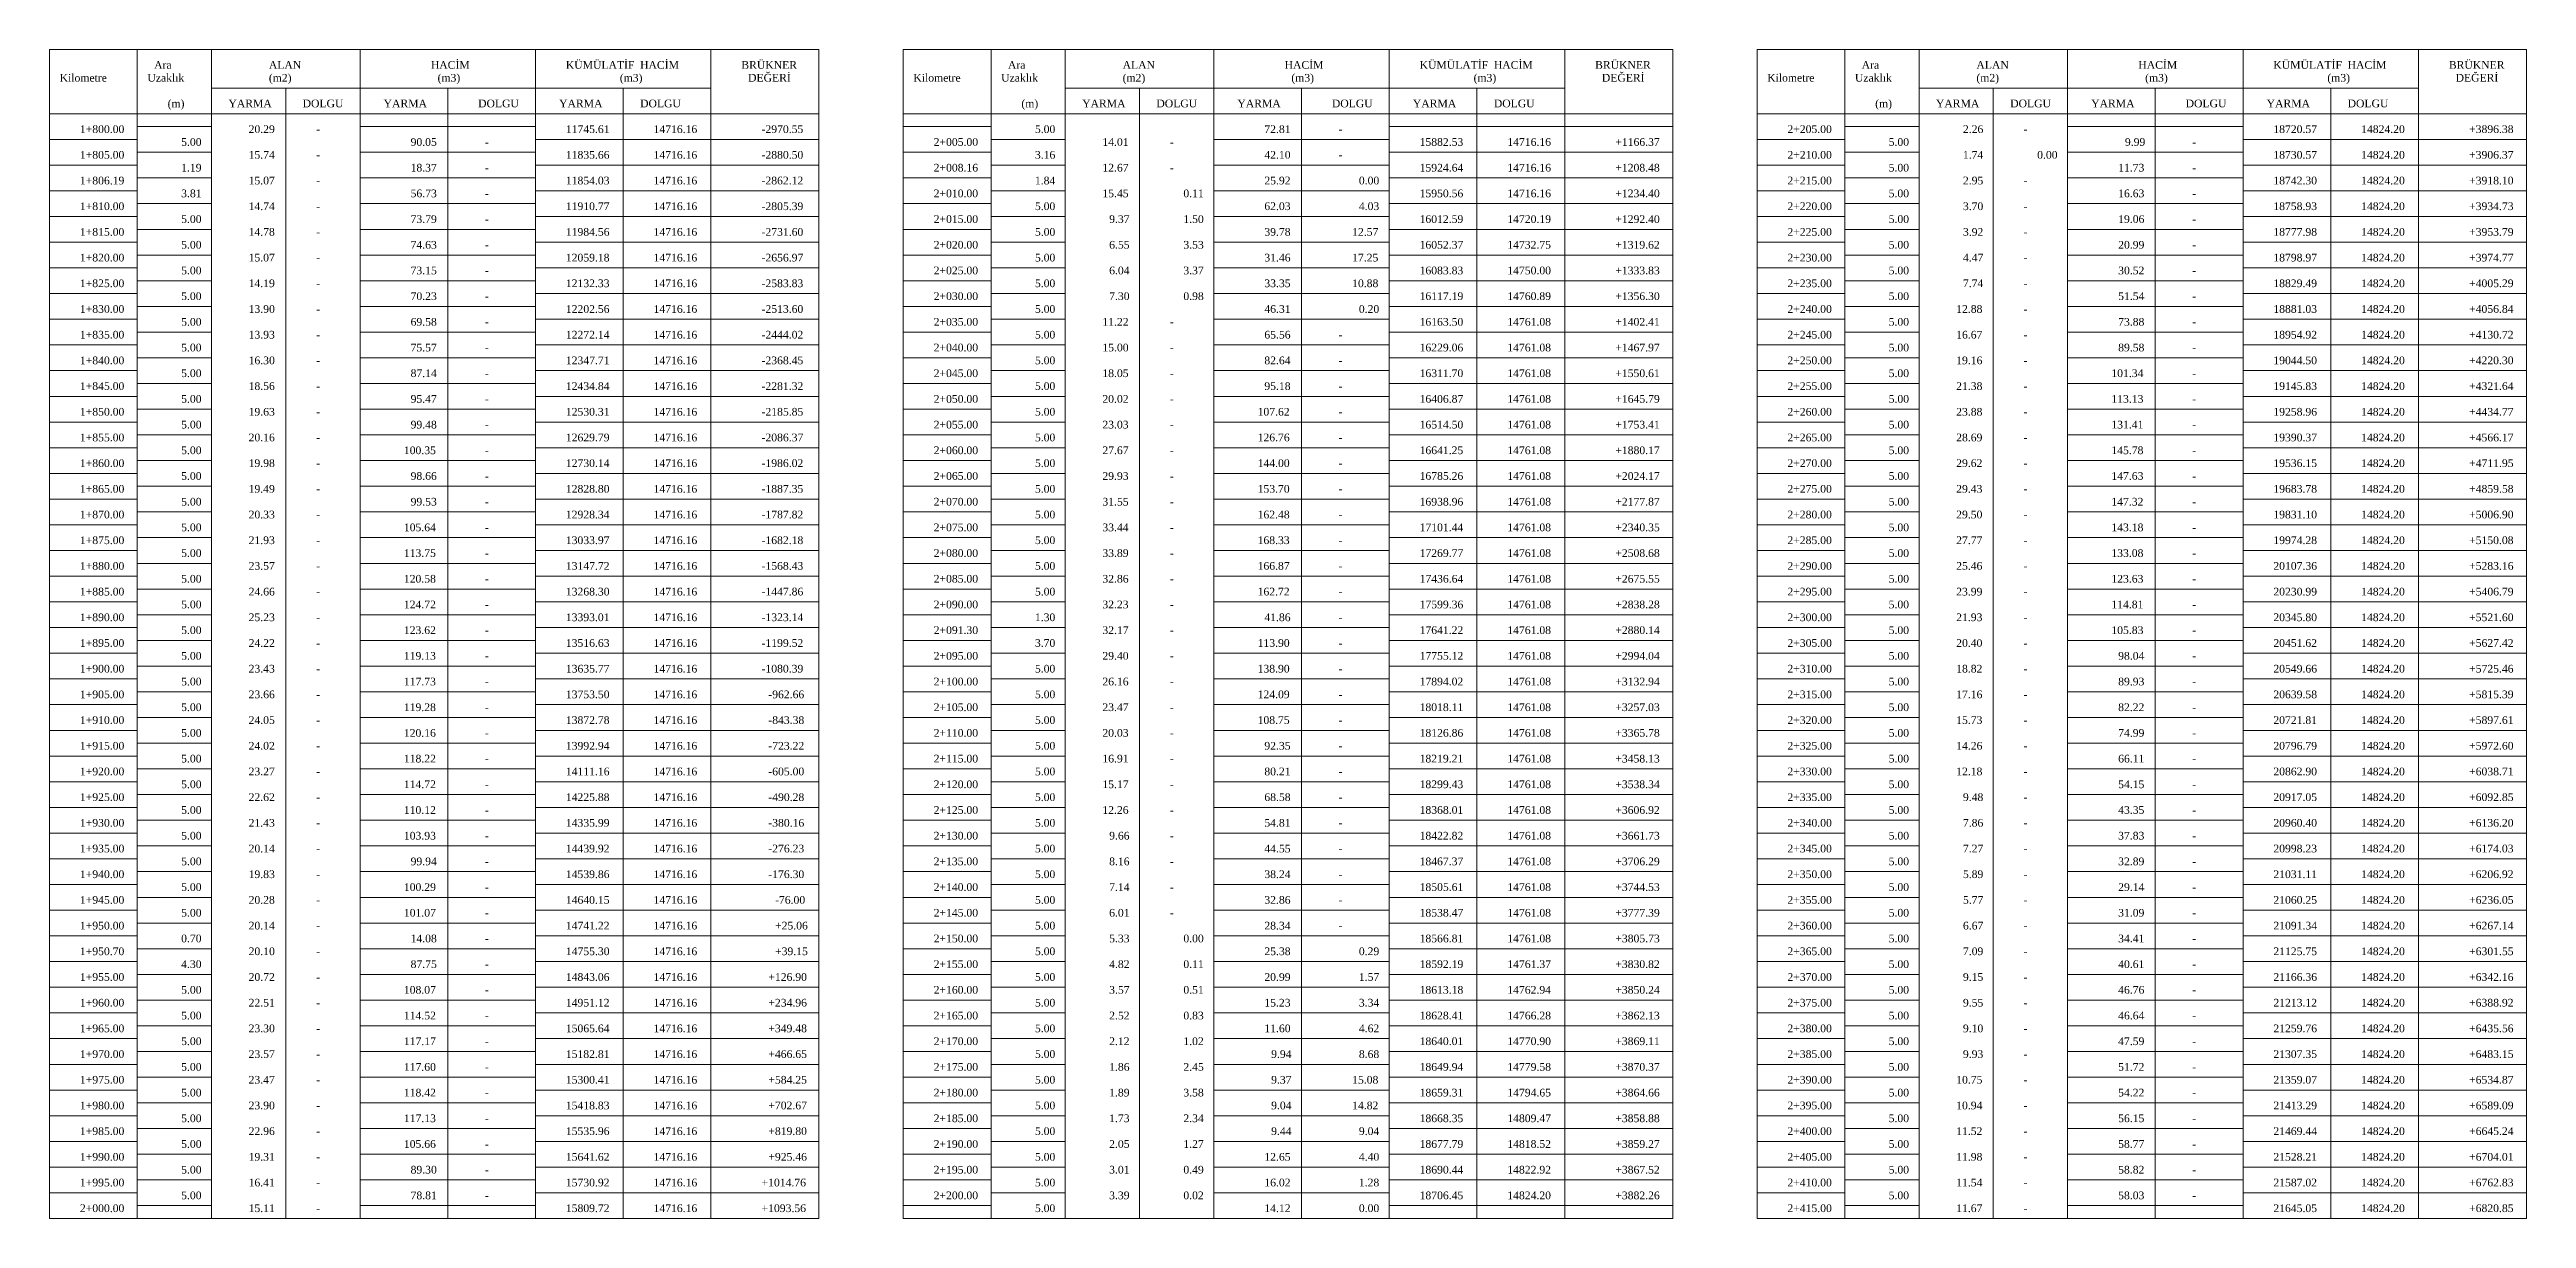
# Model space of a CAD drawing. Header units: metres. Extents: x 478603 to 489313, y 4282657 to 4289463.
# Drawn here: x 486744.6 to 487226.3, y 4288025 to 4288252.5 of the extents above; entities that cross this region are included whole.
import ezdxf

# ---------------------------------------------------------------- set-up
doc = ezdxf.new("R2010")
doc.units = ezdxf.units.M
for name, color, linetype, lineweight in [('TB_C', 96, 'Continuous', 0), ('TB_M', 18, 'Continuous', 0), ('TB_R', 1, 'Continuous', 0)]:
    doc.layers.add(name, color=color, linetype=linetype, lineweight=lineweight)
doc.styles.get("Standard").update_dxf_attribs({"font": 'times.ttf'})

msp = doc.modelspace()

# ---------------------------------------------------------------- texts
at = {"layer": 'TB_M'}
for s, p in [('Kilometre', (486746.59, 4288246.26)), ('Uzaklık', (486763.66, 4288246.26)), ('Ara', (486764.97, 4288248.76)), ('ALAN', (486787.28, 4288248.76)), ('(m2)', (486787.28, 4288246.26)), ('HACİM', (486818.78, 4288248.76)), ('(m3)', (486820.09, 4288246.26)), ('KÜMÜLATİF', (486845.03, 4288248.76)), ('(m3)', (486855.53, 4288246.26)), ('HACİM', (486859.47, 4288248.76)), ('BRÜKNER', (486879.16, 4288248.76)), ('DEĞERİ', (486880.47, 4288246.26)), ('Kilometre', (486912.62, 4288246.26)), ('Uzaklık', (486929.69, 4288246.26)), ('Ara', (486931, 4288248.76)), ('ALAN', (486953.31, 4288248.76)), ('(m2)', (486953.31, 4288246.26)), ('HACİM', (486984.81, 4288248.76)), ('(m3)', (486986.12, 4288246.26)), ('KÜMÜLATİF', (487011.06, 4288248.76)), ('(m3)', (487021.56, 4288246.26)), ('HACİM', (487025.5, 4288248.76)), ('BRÜKNER', (487045.19, 4288248.76)), ('DEĞERİ', (487046.5, 4288246.26)), ('Kilometre', (487078.66, 4288246.26)), ('Uzaklık', (487095.72, 4288246.26)), ('Ara', (487097.03, 4288248.76)), ('ALAN', (487119.34, 4288248.76)), ('(m2)', (487119.34, 4288246.26)), ('HACİM', (487150.84, 4288248.76)), ('(m3)', (487152.16, 4288246.26)), ('KÜMÜLATİF', (487177.09, 4288248.76)), ('(m3)', (487187.59, 4288246.26)), ('HACİM', (487191.53, 4288248.76)), ('BRÜKNER', (487211.22, 4288248.76)), ('DEĞERİ', (487212.53, 4288246.26)), ('(m)', (486767.59, 4288241.26)), ('YARMA', (486779.41, 4288241.26)), ('DOLGU', (486793.84, 4288241.26)), ('YARMA', (486809.59, 4288241.26)), ('DOLGU', (486827.97, 4288241.26)), ('YARMA', (486843.72, 4288241.26)), ('DOLGU', (486859.47, 4288241.26)), ('(m)', (486933.62, 4288241.26)), ('YARMA', (486945.44, 4288241.26)), ('DOLGU', (486959.87, 4288241.26)), ('YARMA', (486975.62, 4288241.26)), ('DOLGU', (486994, 4288241.26)), ('YARMA', (487009.75, 4288241.26)), ('DOLGU', (487025.5, 4288241.26)), ('(m)', (487099.66, 4288241.26)), ('YARMA', (487111.47, 4288241.26)), ('DOLGU', (487125.91, 4288241.26)), ('YARMA', (487141.66, 4288241.26)), ('DOLGU', (487160.03, 4288241.26)), ('YARMA', (487175.78, 4288241.26)), ('DOLGU', (487191.53, 4288241.26)), ('1+800.00', (486750.53, 4288236.26)), ('2+205.00', (487082.59, 4288236.26)), ('1+805.00', (486750.53, 4288231.26)), ('-', (486796.47, 4288236.26)), ('-', (486829.28, 4288233.76)), ('2+005.00', (486916.56, 4288233.76)), ('-', (486962.5, 4288233.76)), ('-', (486995.31, 4288236.26)), ('2+210.00', (487082.59, 4288231.26)), ('-', (487128.53, 4288236.26)), ('-', (487161.34, 4288233.76)), ('-', (486796.47, 4288231.26)), ('-', (486829.28, 4288228.76)), ('2+008.16', (486916.56, 4288228.76)), ('-', (486962.5, 4288228.76)), ('-', (486995.31, 4288231.26)), ('-', (487161.34, 4288228.76)), ('1+806.19', (486750.53, 4288226.26)), ('-', (486796.47, 4288226.26)), ('-', (486829.28, 4288223.76)), ('2+010.00', (486916.56, 4288223.76)), ('2+215.00', (487082.59, 4288226.26)), ('-', (487128.53, 4288226.26)), ('-', (487161.34, 4288223.76)), ('1+810.00', (486750.53, 4288221.26)), ('-', (486796.47, 4288221.26)), ('-', (486829.28, 4288218.76)), ('2+015.00', (486916.56, 4288218.76)), ('2+220.00', (487082.59, 4288221.26)), ('-', (487128.53, 4288221.26)), ('-', (487161.34, 4288218.76)), ('1+815.00', (486750.53, 4288216.26)), ('-', (486796.47, 4288216.26)), ('-', (486829.28, 4288213.76)), ('2+020.00', (486916.56, 4288213.76)), ('2+225.00', (487082.59, 4288216.26)), ('-', (487128.53, 4288216.26)), ('-', (487161.34, 4288213.76)), ('1+820.00', (486750.53, 4288211.26)), ('-', (486796.47, 4288211.26)), ('-', (486829.28, 4288208.76)), ('2+025.00', (486916.56, 4288208.76)), ('2+230.00', (487082.59, 4288211.26)), ('-', (487128.53, 4288211.26)), ('-', (487161.34, 4288208.76)), ('1+825.00', (486750.53, 4288206.26)), ('-', (486796.47, 4288206.26)), ('-', (486829.28, 4288203.76)), ('2+030.00', (486916.56, 4288203.76)), ('2+235.00', (487082.59, 4288206.26)), ('-', (487128.53, 4288206.26)), ('-', (487161.34, 4288203.76)), ('1+830.00', (486750.53, 4288201.26)), ('-', (486796.47, 4288201.26)), ('-', (486829.28, 4288198.76)), ('2+035.00', (486916.56, 4288198.76)), ('-', (486962.5, 4288198.76)), ('2+240.00', (487082.59, 4288201.26)), ('-', (487128.53, 4288201.26)), ('-', (487161.34, 4288198.76)), ('1+835.00', (486750.53, 4288196.26)), ('-', (486796.47, 4288196.26)), ('-', (486829.28, 4288193.76)), ('2+040.00', (486916.56, 4288193.76)), ('-', (486962.5, 4288193.76)), ('-', (486995.31, 4288196.26)), ('2+245.00', (487082.59, 4288196.26)), ('-', (487128.53, 4288196.26)), ('-', (487161.34, 4288193.76)), ('1+840.00', (486750.53, 4288191.26)), ('-', (486796.47, 4288191.26)), ('-', (486829.28, 4288188.76)), ('2+045.00', (486916.56, 4288188.76)), ('-', (486962.5, 4288188.76)), ('-', (486995.31, 4288191.26)), ('2+250.00', (487082.59, 4288191.26)), ('-', (487128.53, 4288191.26)), ('-', (487161.34, 4288188.76)), ('1+845.00', (486750.53, 4288186.26)), ('-', (486796.47, 4288186.26)), ('2+050.00', (486916.56, 4288183.76)), ('-', (486995.31, 4288186.26)), ('2+255.00', (487082.59, 4288186.26)), ('-', (487128.53, 4288186.26)), ('1+850.00', (486750.53, 4288181.26)), ('-', (486796.47, 4288181.26)), ('-', (486829.28, 4288183.76)), ('2+055.00', (486916.56, 4288178.76)), ('-', (486962.5, 4288183.76)), ('-', (486995.31, 4288181.26)), ('2+260.00', (487082.59, 4288181.26)), ('-', (487128.53, 4288181.26)), ('-', (487161.34, 4288183.76)), ('1+855.00', (486750.53, 4288176.26)), ('-', (486796.47, 4288176.26)), ('-', (486829.28, 4288178.76)), ('2+060.00', (486916.56, 4288173.76)), ('-', (486962.5, 4288178.76)), ('-', (486995.31, 4288176.26)), ('2+265.00', (487082.59, 4288176.26)), ('-', (487128.53, 4288176.26)), ('-', (487161.34, 4288178.76)), ('1+860.00', (486750.53, 4288171.26)), ('-', (486796.47, 4288171.26)), ('-', (486829.28, 4288173.76)), ('2+065.00', (486916.56, 4288168.76)), ('-', (486962.5, 4288173.76)), ('-', (486995.31, 4288171.26)), ('2+270.00', (487082.59, 4288171.26)), ('-', (487128.53, 4288171.26)), ('-', (487161.34, 4288173.76)), ('1+865.00', (486750.53, 4288166.26)), ('-', (486796.47, 4288166.26)), ('-', (486829.28, 4288168.76)), ('2+070.00', (486916.56, 4288163.76)), ('-', (486962.5, 4288168.76)), ('-', (486995.31, 4288166.26)), ('2+275.00', (487082.59, 4288166.26)), ('-', (487128.53, 4288166.26)), ('-', (487161.34, 4288168.76)), ('1+870.00', (486750.53, 4288161.26)), ('-', (486796.47, 4288161.26)), ('-', (486829.28, 4288163.76)), ('-', (486962.5, 4288163.76)), ('-', (486995.31, 4288161.26)), ('2+280.00', (487082.59, 4288161.26)), ('-', (487128.53, 4288161.26)), ('-', (487161.34, 4288163.76)), ('1+875.00', (486750.53, 4288156.26)), ('-', (486796.47, 4288156.26)), ('-', (486829.28, 4288158.76)), ('2+075.00', (486916.56, 4288158.76)), ('-', (486962.5, 4288158.76)), ('-', (486995.31, 4288156.26)), ('2+285.00', (487082.59, 4288156.26)), ('-', (487128.53, 4288156.26)), ('-', (487161.34, 4288158.76)), ('1+880.00', (486750.53, 4288151.26)), ('-', (486796.47, 4288151.26)), ('-', (486829.28, 4288153.76)), ('2+080.00', (486916.56, 4288153.76)), ('-', (486962.5, 4288153.76)), ('-', (486995.31, 4288151.26)), ('2+290.00', (487082.59, 4288151.26)), ('-', (487128.53, 4288151.26)), ('-', (487161.34, 4288153.76)), ('1+885.00', (486750.53, 4288146.26)), ('-', (486796.47, 4288146.26)), ('-', (486829.28, 4288148.76)), ('2+085.00', (486916.56, 4288148.76)), ('-', (486962.5, 4288148.76)), ('-', (486995.31, 4288146.26)), ('2+295.00', (487082.59, 4288146.26)), ('-', (487128.53, 4288146.26)), ('-', (487161.34, 4288148.76)), ('1+890.00', (486750.53, 4288141.26)), ('-', (486796.47, 4288141.26)), ('-', (486829.28, 4288143.76)), ('2+090.00', (486916.56, 4288143.76)), ('-', (486962.5, 4288143.76)), ('-', (486995.31, 4288141.26)), ('2+300.00', (487082.59, 4288141.26)), ('-', (487128.53, 4288141.26)), ('-', (487161.34, 4288143.76)), ('1+895.00', (486750.53, 4288136.26)), ('-', (486796.47, 4288136.26)), ('-', (486829.28, 4288138.76)), ('2+091.30', (486916.56, 4288138.76)), ('-', (486962.5, 4288138.76)), ('-', (486995.31, 4288136.26)), ('2+305.00', (487082.59, 4288136.26)), ('-', (487128.53, 4288136.26)), ('-', (487161.34, 4288138.76)), ('1+900.00', (486750.53, 4288131.26)), ('-', (486796.47, 4288131.26)), ('-', (486829.28, 4288133.76)), ('2+095.00', (486916.56, 4288133.76)), ('-', (486962.5, 4288133.76)), ('-', (486995.31, 4288131.26)), ('2+310.00', (487082.59, 4288131.26)), ('-', (487128.53, 4288131.26)), ('-', (487161.34, 4288133.76)), ('1+905.00', (486750.53, 4288126.26)), ('-', (486796.47, 4288126.26)), ('-', (486829.28, 4288128.76)), ('2+100.00', (486916.56, 4288128.76)), ('-', (486962.5, 4288128.76)), ('-', (486995.31, 4288126.26)), ('2+315.00', (487082.59, 4288126.26)), ('-', (487128.53, 4288126.26)), ('-', (487161.34, 4288128.76)), ('1+910.00', (486750.53, 4288121.26)), ('-', (486796.47, 4288121.26)), ('-', (486829.28, 4288123.76)), ('2+105.00', (486916.56, 4288123.76)), ('-', (486962.5, 4288123.76)), ('-', (486995.31, 4288121.26)), ('2+320.00', (487082.59, 4288121.26)), ('-', (487128.53, 4288121.26)), ('-', (487161.34, 4288123.76)), ('1+915.00', (486750.53, 4288116.26)), ('-', (486829.28, 4288118.76)), ('2+110.00', (486916.56, 4288118.76)), ('-', (486962.5, 4288118.76)), ('2+325.00', (487082.59, 4288116.26)), ('-', (487161.34, 4288118.76)), ('1+920.00', (486750.53, 4288111.26)), ('-', (486796.47, 4288116.26)), ('-', (486829.28, 4288113.76)), ('2+115.00', (486916.56, 4288113.76)), ('-', (486962.5, 4288113.76)), ('-', (486995.31, 4288116.26)), ('2+330.00', (487082.59, 4288111.26)), ('-', (487128.53, 4288116.26)), ('-', (487161.34, 4288113.76)), ('1+925.00', (486750.53, 4288106.26)), ('-', (486796.47, 4288111.26)), ('-', (486829.28, 4288108.76)), ('2+120.00', (486916.56, 4288108.76)), ('-', (486962.5, 4288108.76)), ('-', (486995.31, 4288111.26)), ('2+335.00', (487082.59, 4288106.26)), ('-', (487128.53, 4288111.26)), ('-', (487161.34, 4288108.76)), ('1+930.00', (486750.53, 4288101.26)), ('-', (486796.47, 4288106.26)), ('-', (486829.28, 4288103.76)), ('2+125.00', (486916.56, 4288103.76)), ('-', (486962.5, 4288103.76)), ('-', (486995.31, 4288106.26)), ('2+340.00', (487082.59, 4288101.26)), ('-', (487128.53, 4288106.26)), ('-', (487161.34, 4288103.76)), ('1+935.00', (486750.53, 4288096.26)), ('-', (486796.47, 4288101.26)), ('-', (486829.28, 4288098.76)), ('2+130.00', (486916.56, 4288098.76)), ('-', (486962.5, 4288098.76)), ('-', (486995.31, 4288101.26)), ('2+345.00', (487082.59, 4288096.26)), ('-', (487128.53, 4288101.26)), ('-', (487161.34, 4288098.76)), ('-', (486796.47, 4288096.26)), ('-', (486829.28, 4288093.76)), ('2+135.00', (486916.56, 4288093.76)), ('-', (486962.5, 4288093.76)), ('-', (486995.31, 4288096.26)), ('-', (487128.53, 4288096.26)), ('-', (487161.34, 4288093.76)), ('1+940.00', (486750.53, 4288091.26)), ('-', (486796.47, 4288091.26)), ('-', (486829.28, 4288088.76)), ('2+140.00', (486916.56, 4288088.76)), ('-', (486962.5, 4288088.76)), ('-', (486995.31, 4288091.26)), ('2+350.00', (487082.59, 4288091.26)), ('-', (487128.53, 4288091.26)), ('-', (487161.34, 4288088.76)), ('1+945.00', (486750.53, 4288086.26)), ('-', (486796.47, 4288086.26)), ('-', (486829.28, 4288083.76)), ('2+145.00', (486916.56, 4288083.76)), ('-', (486962.5, 4288083.76)), ('-', (486995.31, 4288086.26)), ('2+355.00', (487082.59, 4288086.26)), ('-', (487128.53, 4288086.26)), ('-', (487161.34, 4288083.76)), ('1+950.00', (486750.53, 4288081.26)), ('-', (486796.47, 4288081.26)), ('-', (486829.28, 4288078.76)), ('2+150.00', (486916.56, 4288078.76)), ('-', (486995.31, 4288081.26)), ('2+360.00', (487082.59, 4288081.26)), ('-', (487128.53, 4288081.26)), ('-', (487161.34, 4288078.76)), ('1+950.70', (486750.53, 4288076.26)), ('-', (486796.47, 4288076.26)), ('-', (486829.28, 4288073.76)), ('2+155.00', (486916.56, 4288073.76)), ('2+365.00', (487082.59, 4288076.26)), ('-', (487128.53, 4288076.26)), ('-', (487161.34, 4288073.76)), ('1+955.00', (486750.53, 4288071.26)), ('-', (486796.47, 4288071.26)), ('-', (486829.28, 4288068.76)), ('2+160.00', (486916.56, 4288068.76)), ('2+370.00', (487082.59, 4288071.26)), ('-', (487128.53, 4288071.26)), ('-', (487161.34, 4288068.76)), ('1+960.00', (486750.53, 4288066.26)), ('-', (486796.47, 4288066.26)), ('-', (486829.28, 4288063.76)), ('2+165.00', (486916.56, 4288063.76)), ('2+375.00', (487082.59, 4288066.26)), ('-', (487128.53, 4288066.26)), ('-', (487161.34, 4288063.76)), ('1+965.00', (486750.53, 4288061.26)), ('-', (486796.47, 4288061.26)), ('-', (486829.28, 4288058.76)), ('2+170.00', (486916.56, 4288058.76)), ('2+380.00', (487082.59, 4288061.26)), ('-', (487128.53, 4288061.26)), ('-', (487161.34, 4288058.76)), ('1+970.00', (486750.53, 4288056.26)), ('-', (486796.47, 4288056.26)), ('-', (486829.28, 4288053.76)), ('2+175.00', (486916.56, 4288053.76)), ('2+385.00', (487082.59, 4288056.26)), ('-', (487128.53, 4288056.26)), ('-', (487161.34, 4288053.76)), ('1+975.00', (486750.53, 4288051.26)), ('-', (486796.47, 4288051.26)), ('2+180.00', (486916.56, 4288048.76)), ('2+390.00', (487082.59, 4288051.26)), ('-', (487128.53, 4288051.26)), ('1+980.00', (486750.53, 4288046.26)), ('-', (486796.47, 4288046.26)), ('-', (486829.28, 4288048.76)), ('2+185.00', (486916.56, 4288043.76)), ('2+395.00', (487082.59, 4288046.26)), ('-', (487128.53, 4288046.26)), ('-', (487161.34, 4288048.76)), ('1+985.00', (486750.53, 4288041.26)), ('-', (486796.47, 4288041.26)), ('-', (486829.28, 4288043.76)), ('2+190.00', (486916.56, 4288038.76)), ('2+400.00', (487082.59, 4288041.26)), ('-', (487128.53, 4288041.26)), ('-', (487161.34, 4288043.76)), ('1+990.00', (486750.53, 4288036.26)), ('-', (486796.47, 4288036.26)), ('-', (486829.28, 4288038.76)), ('2+195.00', (486916.56, 4288033.76)), ('2+405.00', (487082.59, 4288036.26)), ('-', (487128.53, 4288036.26)), ('-', (487161.34, 4288038.76)), ('1+995.00', (486750.53, 4288031.26)), ('-', (486796.47, 4288031.26)), ('-', (486829.28, 4288033.76)), ('2+410.00', (487082.59, 4288031.26)), ('-', (487128.53, 4288031.26)), ('-', (487161.34, 4288033.76)), ('2+000.00', (486750.53, 4288026.26)), ('-', (486796.47, 4288026.26)), ('-', (486829.28, 4288028.76)), ('2+200.00', (486916.56, 4288028.76)), ('2+415.00', (487082.59, 4288026.26)), ('-', (487128.53, 4288026.26)), ('-', (487161.34, 4288028.76))]:
    msp.add_text(s, height=1.5, dxfattribs=at).set_placement(p)
at = {"layer": 'TB_R'}
for s, p in [('20.29', (486783.34, 4288236.26)), ('11745.61', (486845.03, 4288236.26)), ('14716.16', (486862.09, 4288236.26)), ('-2970.55', (486883.09, 4288236.26)), ('5.00', (486936.25, 4288236.26)), ('72.81', (486980.87, 4288236.26)), ('2.26', (487116.72, 4288236.26)), ('18720.57', (487177.09, 4288236.26)), ('14824.20', (487194.16, 4288236.26)), ('+3896.38', (487215.16, 4288236.26)), ('5.00', (486770.22, 4288233.76)), ('15.74', (486783.34, 4288231.26)), ('90.05', (486814.84, 4288233.76)), ('11835.66', (486845.03, 4288231.26)), ('14716.16', (486862.09, 4288231.26)), ('-2880.50', (486883.09, 4288231.26)), ('3.16', (486936.25, 4288231.26)), ('14.01', (486949.37, 4288233.76)), ('42.10', (486980.87, 4288231.26)), ('15882.53', (487011.06, 4288233.76)), ('14716.16', (487028.12, 4288233.76)), ('+1166.37', (487049.12, 4288233.76)), ('5.00', (487102.28, 4288233.76)), ('1.74', (487116.72, 4288231.26)), ('0.00', (487131.16, 4288231.26)), ('9.99', (487148.22, 4288233.76)), ('18730.57', (487177.09, 4288231.26)), ('14824.20', (487194.16, 4288231.26)), ('+3906.37', (487215.16, 4288231.26)), ('1.19', (486770.22, 4288228.76)), ('18.37', (486814.84, 4288228.76)), ('12.67', (486949.37, 4288228.76)), ('15924.64', (487011.06, 4288228.76)), ('14716.16', (487028.12, 4288228.76)), ('+1208.48', (487049.12, 4288228.76)), ('5.00', (487102.28, 4288228.76)), ('11.73', (487146.91, 4288228.76)), ('3.81', (486770.22, 4288223.76)), ('15.07', (486783.34, 4288226.26)), ('56.73', (486814.84, 4288223.76)), ('11854.03', (486845.03, 4288226.26)), ('14716.16', (486862.09, 4288226.26)), ('-2862.12', (486883.09, 4288226.26)), ('1.84', (486936.25, 4288226.26)), ('15.45', (486949.37, 4288223.76)), ('0.11', (486965.12, 4288223.76)), ('25.92', (486980.87, 4288226.26)), ('0.00', (486999.25, 4288226.26)), ('15950.56', (487011.06, 4288223.76)), ('14716.16', (487028.12, 4288223.76)), ('+1234.40', (487049.12, 4288223.76)), ('5.00', (487102.28, 4288223.76)), ('2.95', (487116.72, 4288226.26)), ('16.63', (487146.91, 4288223.76)), ('18742.30', (487177.09, 4288226.26)), ('14824.20', (487194.16, 4288226.26)), ('+3918.10', (487215.16, 4288226.26)), ('5.00', (486770.22, 4288218.76)), ('14.74', (486783.34, 4288221.26)), ('73.79', (486814.84, 4288218.76)), ('11910.77', (486845.03, 4288221.26)), ('14716.16', (486862.09, 4288221.26)), ('-2805.39', (486883.09, 4288221.26)), ('5.00', (486936.25, 4288221.26)), ('9.37', (486950.69, 4288218.76)), ('1.50', (486965.12, 4288218.76)), ('62.03', (486980.87, 4288221.26)), ('4.03', (486999.25, 4288221.26)), ('16012.59', (487011.06, 4288218.76)), ('14720.19', (487028.12, 4288218.76)), ('+1292.40', (487049.12, 4288218.76)), ('5.00', (487102.28, 4288218.76)), ('3.70', (487116.72, 4288221.26)), ('19.06', (487146.91, 4288218.76)), ('18758.93', (487177.09, 4288221.26)), ('14824.20', (487194.16, 4288221.26)), ('+3934.73', (487215.16, 4288221.26)), ('5.00', (486770.22, 4288213.76)), ('14.78', (486783.34, 4288216.26)), ('74.63', (486814.84, 4288213.76)), ('11984.56', (486845.03, 4288216.26)), ('14716.16', (486862.09, 4288216.26)), ('-2731.60', (486883.09, 4288216.26)), ('5.00', (486936.25, 4288216.26)), ('6.55', (486950.69, 4288213.76)), ('3.53', (486965.12, 4288213.76)), ('39.78', (486980.87, 4288216.26)), ('12.57', (486997.94, 4288216.26)), ('16052.37', (487011.06, 4288213.76)), ('14732.75', (487028.12, 4288213.76)), ('+1319.62', (487049.12, 4288213.76)), ('5.00', (487102.28, 4288213.76)), ('3.92', (487116.72, 4288216.26)), ('20.99', (487146.91, 4288213.76)), ('18777.98', (487177.09, 4288216.26)), ('14824.20', (487194.16, 4288216.26)), ('+3953.79', (487215.16, 4288216.26)), ('5.00', (486770.22, 4288208.76)), ('15.07', (486783.34, 4288211.26)), ('73.15', (486814.84, 4288208.76)), ('12059.18', (486845.03, 4288211.26)), ('14716.16', (486862.09, 4288211.26)), ('-2656.97', (486883.09, 4288211.26)), ('5.00', (486936.25, 4288211.26)), ('6.04', (486950.69, 4288208.76)), ('3.37', (486965.12, 4288208.76)), ('31.46', (486980.87, 4288211.26)), ('17.25', (486997.94, 4288211.26)), ('16083.83', (487011.06, 4288208.76)), ('14750.00', (487028.12, 4288208.76)), ('+1333.83', (487049.12, 4288208.76)), ('5.00', (487102.28, 4288208.76)), ('4.47', (487116.72, 4288211.26)), ('30.52', (487146.91, 4288208.76)), ('18798.97', (487177.09, 4288211.26)), ('14824.20', (487194.16, 4288211.26)), ('+3974.77', (487215.16, 4288211.26)), ('5.00', (486770.22, 4288203.76)), ('14.19', (486783.34, 4288206.26)), ('70.23', (486814.84, 4288203.76)), ('12132.33', (486845.03, 4288206.26)), ('14716.16', (486862.09, 4288206.26)), ('-2583.83', (486883.09, 4288206.26)), ('5.00', (486936.25, 4288206.26)), ('7.30', (486950.69, 4288203.76)), ('0.98', (486965.12, 4288203.76)), ('33.35', (486980.87, 4288206.26)), ('10.88', (486997.94, 4288206.26)), ('16117.19', (487011.06, 4288203.76)), ('14760.89', (487028.12, 4288203.76)), ('+1356.30', (487049.12, 4288203.76)), ('5.00', (487102.28, 4288203.76)), ('7.74', (487116.72, 4288206.26)), ('51.54', (487146.91, 4288203.76)), ('18829.49', (487177.09, 4288206.26)), ('14824.20', (487194.16, 4288206.26)), ('+4005.29', (487215.16, 4288206.26)), ('5.00', (486770.22, 4288198.76)), ('13.90', (486783.34, 4288201.26)), ('69.58', (486814.84, 4288198.76)), ('12202.56', (486845.03, 4288201.26)), ('14716.16', (486862.09, 4288201.26)), ('-2513.60', (486883.09, 4288201.26)), ('5.00', (486936.25, 4288201.26)), ('11.22', (486949.37, 4288198.76)), ('46.31', (486980.87, 4288201.26)), ('0.20', (486999.25, 4288201.26)), ('16163.50', (487011.06, 4288198.76)), ('14761.08', (487028.12, 4288198.76)), ('+1402.41', (487049.12, 4288198.76)), ('5.00', (487102.28, 4288198.76)), ('12.88', (487115.41, 4288201.26)), ('73.88', (487146.91, 4288198.76)), ('18881.03', (487177.09, 4288201.26)), ('14824.20', (487194.16, 4288201.26)), ('+4056.84', (487215.16, 4288201.26)), ('5.00', (486770.22, 4288193.76)), ('13.93', (486783.34, 4288196.26)), ('75.57', (486814.84, 4288193.76)), ('12272.14', (486845.03, 4288196.26)), ('14716.16', (486862.09, 4288196.26)), ('-2444.02', (486883.09, 4288196.26)), ('5.00', (486936.25, 4288196.26)), ('15.00', (486949.37, 4288193.76)), ('65.56', (486980.87, 4288196.26)), ('16229.06', (487011.06, 4288193.76)), ('14761.08', (487028.12, 4288193.76)), ('+1467.97', (487049.12, 4288193.76)), ('5.00', (487102.28, 4288193.76)), ('16.67', (487115.41, 4288196.26)), ('89.58', (487146.91, 4288193.76)), ('18954.92', (487177.09, 4288196.26)), ('14824.20', (487194.16, 4288196.26)), ('+4130.72', (487215.16, 4288196.26)), ('5.00', (486770.22, 4288188.76)), ('16.30', (486783.34, 4288191.26)), ('87.14', (486814.84, 4288188.76)), ('12347.71', (486845.03, 4288191.26)), ('14716.16', (486862.09, 4288191.26)), ('-2368.45', (486883.09, 4288191.26)), ('5.00', (486936.25, 4288191.26)), ('18.05', (486949.37, 4288188.76)), ('82.64', (486980.87, 4288191.26)), ('16311.70', (487011.06, 4288188.76)), ('14761.08', (487028.12, 4288188.76)), ('+1550.61', (487049.12, 4288188.76)), ('5.00', (487102.28, 4288188.76)), ('19.16', (487115.41, 4288191.26)), ('101.34', (487145.59, 4288188.76)), ('19044.50', (487177.09, 4288191.26)), ('14824.20', (487194.16, 4288191.26)), ('+4220.30', (487215.16, 4288191.26)), ('5.00', (486770.22, 4288183.76)), ('18.56', (486783.34, 4288186.26)), ('95.47', (486814.84, 4288183.76)), ('12434.84', (486845.03, 4288186.26)), ('14716.16', (486862.09, 4288186.26)), ('-2281.32', (486883.09, 4288186.26)), ('5.00', (486936.25, 4288186.26)), ('20.02', (486949.37, 4288183.76)), ('95.18', (486980.87, 4288186.26)), ('16406.87', (487011.06, 4288183.76)), ('14761.08', (487028.12, 4288183.76)), ('+1645.79', (487049.12, 4288183.76)), ('5.00', (487102.28, 4288183.76)), ('21.38', (487115.41, 4288186.26)), ('113.13', (487145.59, 4288183.76)), ('19145.83', (487177.09, 4288186.26)), ('14824.20', (487194.16, 4288186.26)), ('+4321.64', (487215.16, 4288186.26)), ('5.00', (486770.22, 4288178.76)), ('19.63', (486783.34, 4288181.26)), ('99.48', (486814.84, 4288178.76)), ('12530.31', (486845.03, 4288181.26)), ('14716.16', (486862.09, 4288181.26)), ('-2185.85', (486883.09, 4288181.26)), ('5.00', (486936.25, 4288181.26)), ('23.03', (486949.37, 4288178.76)), ('107.62', (486979.56, 4288181.26)), ('16514.50', (487011.06, 4288178.76)), ('14761.08', (487028.12, 4288178.76)), ('+1753.41', (487049.12, 4288178.76)), ('5.00', (487102.28, 4288178.76)), ('23.88', (487115.41, 4288181.26)), ('131.41', (487145.59, 4288178.76)), ('19258.96', (487177.09, 4288181.26)), ('14824.20', (487194.16, 4288181.26)), ('+4434.77', (487215.16, 4288181.26)), ('5.00', (486770.22, 4288173.76)), ('20.16', (486783.34, 4288176.26)), ('100.35', (486813.53, 4288173.76)), ('12629.79', (486845.03, 4288176.26)), ('14716.16', (486862.09, 4288176.26)), ('-2086.37', (486883.09, 4288176.26)), ('5.00', (486936.25, 4288176.26)), ('27.67', (486949.37, 4288173.76)), ('126.76', (486979.56, 4288176.26)), ('16641.25', (487011.06, 4288173.76)), ('14761.08', (487028.12, 4288173.76)), ('+1880.17', (487049.12, 4288173.76)), ('5.00', (487102.28, 4288173.76)), ('28.69', (487115.41, 4288176.26)), ('145.78', (487145.59, 4288173.76)), ('19390.37', (487177.09, 4288176.26)), ('14824.20', (487194.16, 4288176.26)), ('+4566.17', (487215.16, 4288176.26)), ('5.00', (486770.22, 4288168.76)), ('19.98', (486783.34, 4288171.26)), ('98.66', (486814.84, 4288168.76)), ('12730.14', (486845.03, 4288171.26)), ('14716.16', (486862.09, 4288171.26)), ('-1986.02', (486883.09, 4288171.26)), ('5.00', (486936.25, 4288171.26)), ('29.93', (486949.37, 4288168.76)), ('144.00', (486979.56, 4288171.26)), ('16785.26', (487011.06, 4288168.76)), ('14761.08', (487028.12, 4288168.76)), ('+2024.17', (487049.12, 4288168.76)), ('5.00', (487102.28, 4288168.76)), ('29.62', (487115.41, 4288171.26)), ('147.63', (487145.59, 4288168.76)), ('19536.15', (487177.09, 4288171.26)), ('14824.20', (487194.16, 4288171.26)), ('+4711.95', (487215.16, 4288171.26)), ('5.00', (486770.22, 4288163.76)), ('19.49', (486783.34, 4288166.26)), ('99.53', (486814.84, 4288163.76)), ('12828.80', (486845.03, 4288166.26)), ('14716.16', (486862.09, 4288166.26)), ('-1887.35', (486883.09, 4288166.26)), ('5.00', (486936.25, 4288166.26)), ('31.55', (486949.37, 4288163.76)), ('153.70', (486979.56, 4288166.26)), ('16938.96', (487011.06, 4288163.76)), ('14761.08', (487028.12, 4288163.76)), ('+2177.87', (487049.12, 4288163.76)), ('5.00', (487102.28, 4288163.76)), ('29.43', (487115.41, 4288166.26)), ('147.32', (487145.59, 4288163.76)), ('19683.78', (487177.09, 4288166.26)), ('14824.20', (487194.16, 4288166.26)), ('+4859.58', (487215.16, 4288166.26)), ('20.33', (486783.34, 4288161.26)), ('12928.34', (486845.03, 4288161.26)), ('14716.16', (486862.09, 4288161.26)), ('-1787.82', (486883.09, 4288161.26)), ('5.00', (486936.25, 4288161.26)), ('162.48', (486979.56, 4288161.26)), ('29.50', (487115.41, 4288161.26)), ('19831.10', (487177.09, 4288161.26)), ('14824.20', (487194.16, 4288161.26)), ('+5006.90', (487215.16, 4288161.26)), ('5.00', (486770.22, 4288158.76)), ('21.93', (486783.34, 4288156.26)), ('105.64', (486813.53, 4288158.76)), ('13033.97', (486845.03, 4288156.26)), ('14716.16', (486862.09, 4288156.26)), ('-1682.18', (486883.09, 4288156.26)), ('5.00', (486936.25, 4288156.26)), ('33.44', (486949.37, 4288158.76)), ('168.33', (486979.56, 4288156.26)), ('17101.44', (487011.06, 4288158.76)), ('14761.08', (487028.12, 4288158.76)), ('+2340.35', (487049.12, 4288158.76)), ('5.00', (487102.28, 4288158.76)), ('27.77', (487115.41, 4288156.26)), ('143.18', (487145.59, 4288158.76)), ('19974.28', (487177.09, 4288156.26)), ('14824.20', (487194.16, 4288156.26)), ('+5150.08', (487215.16, 4288156.26)), ('5.00', (486770.22, 4288153.76)), ('23.57', (486783.34, 4288151.26)), ('113.75', (486813.53, 4288153.76)), ('13147.72', (486845.03, 4288151.26)), ('14716.16', (486862.09, 4288151.26)), ('-1568.43', (486883.09, 4288151.26)), ('5.00', (486936.25, 4288151.26)), ('33.89', (486949.37, 4288153.76)), ('166.87', (486979.56, 4288151.26)), ('17269.77', (487011.06, 4288153.76)), ('14761.08', (487028.12, 4288153.76)), ('+2508.68', (487049.12, 4288153.76)), ('5.00', (487102.28, 4288153.76)), ('25.46', (487115.41, 4288151.26)), ('133.08', (487145.59, 4288153.76)), ('20107.36', (487177.09, 4288151.26)), ('14824.20', (487194.16, 4288151.26)), ('+5283.16', (487215.16, 4288151.26)), ('5.00', (486770.22, 4288148.76)), ('24.66', (486783.34, 4288146.26)), ('120.58', (486813.53, 4288148.76)), ('13268.30', (486845.03, 4288146.26)), ('14716.16', (486862.09, 4288146.26)), ('-1447.86', (486883.09, 4288146.26)), ('5.00', (486936.25, 4288146.26)), ('32.86', (486949.37, 4288148.76)), ('162.72', (486979.56, 4288146.26)), ('17436.64', (487011.06, 4288148.76)), ('14761.08', (487028.12, 4288148.76)), ('+2675.55', (487049.12, 4288148.76)), ('5.00', (487102.28, 4288148.76)), ('23.99', (487115.41, 4288146.26)), ('123.63', (487145.59, 4288148.76)), ('20230.99', (487177.09, 4288146.26)), ('14824.20', (487194.16, 4288146.26)), ('+5406.79', (487215.16, 4288146.26)), ('5.00', (486770.22, 4288143.76)), ('25.23', (486783.34, 4288141.26)), ('124.72', (486813.53, 4288143.76)), ('13393.01', (486845.03, 4288141.26)), ('14716.16', (486862.09, 4288141.26)), ('-1323.14', (486883.09, 4288141.26)), ('1.30', (486936.25, 4288141.26)), ('32.23', (486949.37, 4288143.76)), ('41.86', (486980.87, 4288141.26)), ('17599.36', (487011.06, 4288143.76)), ('14761.08', (487028.12, 4288143.76)), ('+2838.28', (487049.12, 4288143.76)), ('5.00', (487102.28, 4288143.76)), ('21.93', (487115.41, 4288141.26)), ('114.81', (487145.59, 4288143.76)), ('20345.80', (487177.09, 4288141.26)), ('14824.20', (487194.16, 4288141.26)), ('+5521.60', (487215.16, 4288141.26)), ('5.00', (486770.22, 4288138.76)), ('24.22', (486783.34, 4288136.26)), ('123.62', (486813.53, 4288138.76)), ('13516.63', (486845.03, 4288136.26)), ('14716.16', (486862.09, 4288136.26)), ('-1199.52', (486883.09, 4288136.26)), ('3.70', (486936.25, 4288136.26)), ('32.17', (486949.37, 4288138.76)), ('113.90', (486979.56, 4288136.26)), ('17641.22', (487011.06, 4288138.76)), ('14761.08', (487028.12, 4288138.76)), ('+2880.14', (487049.12, 4288138.76)), ('5.00', (487102.28, 4288138.76)), ('20.40', (487115.41, 4288136.26)), ('105.83', (487145.59, 4288138.76)), ('20451.62', (487177.09, 4288136.26)), ('14824.20', (487194.16, 4288136.26)), ('+5627.42', (487215.16, 4288136.26)), ('5.00', (486770.22, 4288133.76)), ('23.43', (486783.34, 4288131.26)), ('119.13', (486813.53, 4288133.76)), ('13635.77', (486845.03, 4288131.26)), ('14716.16', (486862.09, 4288131.26)), ('-1080.39', (486883.09, 4288131.26)), ('5.00', (486936.25, 4288131.26)), ('29.40', (486949.37, 4288133.76)), ('138.90', (486979.56, 4288131.26)), ('17755.12', (487011.06, 4288133.76)), ('14761.08', (487028.12, 4288133.76)), ('+2994.04', (487049.12, 4288133.76)), ('5.00', (487102.28, 4288133.76)), ('18.82', (487115.41, 4288131.26)), ('98.04', (487146.91, 4288133.76)), ('20549.66', (487177.09, 4288131.26)), ('14824.20', (487194.16, 4288131.26)), ('+5725.46', (487215.16, 4288131.26)), ('5.00', (486770.22, 4288128.76)), ('23.66', (486783.34, 4288126.26)), ('117.73', (486813.53, 4288128.76)), ('13753.50', (486845.03, 4288126.26)), ('14716.16', (486862.09, 4288126.26)), ('-962.66', (486884.41, 4288126.26)), ('5.00', (486936.25, 4288126.26)), ('26.16', (486949.37, 4288128.76)), ('124.09', (486979.56, 4288126.26)), ('17894.02', (487011.06, 4288128.76)), ('14761.08', (487028.12, 4288128.76)), ('+3132.94', (487049.12, 4288128.76)), ('5.00', (487102.28, 4288128.76)), ('17.16', (487115.41, 4288126.26)), ('89.93', (487146.91, 4288128.76)), ('20639.58', (487177.09, 4288126.26)), ('14824.20', (487194.16, 4288126.26)), ('+5815.39', (487215.16, 4288126.26)), ('5.00', (486770.22, 4288123.76)), ('24.05', (486783.34, 4288121.26)), ('119.28', (486813.53, 4288123.76)), ('13872.78', (486845.03, 4288121.26)), ('14716.16', (486862.09, 4288121.26)), ('-843.38', (486884.41, 4288121.26)), ('5.00', (486936.25, 4288121.26)), ('23.47', (486949.37, 4288123.76)), ('108.75', (486979.56, 4288121.26)), ('18018.11', (487011.06, 4288123.76)), ('14761.08', (487028.12, 4288123.76)), ('+3257.03', (487049.12, 4288123.76)), ('5.00', (487102.28, 4288123.76)), ('15.73', (487115.41, 4288121.26)), ('82.22', (487146.91, 4288123.76)), ('20721.81', (487177.09, 4288121.26)), ('14824.20', (487194.16, 4288121.26)), ('+5897.61', (487215.16, 4288121.26)), ('5.00', (486770.22, 4288118.76)), ('24.02', (486783.34, 4288116.26)), ('120.16', (486813.53, 4288118.76)), ('13992.94', (486845.03, 4288116.26)), ('14716.16', (486862.09, 4288116.26)), ('-723.22', (486884.41, 4288116.26)), ('5.00', (486936.25, 4288116.26)), ('20.03', (486949.37, 4288118.76)), ('92.35', (486980.87, 4288116.26)), ('18126.86', (487011.06, 4288118.76)), ('14761.08', (487028.12, 4288118.76)), ('+3365.78', (487049.12, 4288118.76)), ('5.00', (487102.28, 4288118.76)), ('14.26', (487115.41, 4288116.26)), ('74.99', (487146.91, 4288118.76)), ('20796.79', (487177.09, 4288116.26)), ('14824.20', (487194.16, 4288116.26)), ('+5972.60', (487215.16, 4288116.26)), ('5.00', (486770.22, 4288113.76)), ('23.27', (486783.34, 4288111.26)), ('118.22', (486813.53, 4288113.76)), ('14111.16', (486845.03, 4288111.26)), ('14716.16', (486862.09, 4288111.26)), ('-605.00', (486884.41, 4288111.26)), ('5.00', (486936.25, 4288111.26)), ('16.91', (486949.37, 4288113.76)), ('80.21', (486980.87, 4288111.26)), ('18219.21', (487011.06, 4288113.76)), ('14761.08', (487028.12, 4288113.76)), ('+3458.13', (487049.12, 4288113.76)), ('5.00', (487102.28, 4288113.76)), ('12.18', (487115.41, 4288111.26)), ('66.11', (487146.91, 4288113.76)), ('20862.90', (487177.09, 4288111.26)), ('14824.20', (487194.16, 4288111.26)), ('+6038.71', (487215.16, 4288111.26)), ('5.00', (486770.22, 4288108.76)), ('22.62', (486783.34, 4288106.26)), ('114.72', (486813.53, 4288108.76)), ('14225.88', (486845.03, 4288106.26)), ('14716.16', (486862.09, 4288106.26)), ('-490.28', (486884.41, 4288106.26)), ('5.00', (486936.25, 4288106.26)), ('15.17', (486949.37, 4288108.76)), ('68.58', (486980.87, 4288106.26)), ('18299.43', (487011.06, 4288108.76)), ('14761.08', (487028.12, 4288108.76)), ('+3538.34', (487049.12, 4288108.76)), ('5.00', (487102.28, 4288108.76)), ('9.48', (487116.72, 4288106.26)), ('54.15', (487146.91, 4288108.76)), ('20917.05', (487177.09, 4288106.26)), ('14824.20', (487194.16, 4288106.26)), ('+6092.85', (487215.16, 4288106.26)), ('5.00', (486770.22, 4288103.76)), ('21.43', (486783.34, 4288101.26)), ('110.12', (486813.53, 4288103.76)), ('14335.99', (486845.03, 4288101.26)), ('14716.16', (486862.09, 4288101.26)), ('-380.16', (486884.41, 4288101.26)), ('5.00', (486936.25, 4288101.26)), ('12.26', (486949.37, 4288103.76)), ('54.81', (486980.87, 4288101.26)), ('18368.01', (487011.06, 4288103.76)), ('14761.08', (487028.12, 4288103.76)), ('+3606.92', (487049.12, 4288103.76)), ('5.00', (487102.28, 4288103.76)), ('7.86', (487116.72, 4288101.26)), ('43.35', (487146.91, 4288103.76)), ('20960.40', (487177.09, 4288101.26)), ('14824.20', (487194.16, 4288101.26)), ('+6136.20', (487215.16, 4288101.26)), ('5.00', (486770.22, 4288098.76)), ('20.14', (486783.34, 4288096.26)), ('103.93', (486813.53, 4288098.76)), ('14439.92', (486845.03, 4288096.26)), ('14716.16', (486862.09, 4288096.26)), ('-276.23', (486884.41, 4288096.26)), ('5.00', (486936.25, 4288096.26)), ('9.66', (486950.69, 4288098.76)), ('44.55', (486980.87, 4288096.26)), ('18422.82', (487011.06, 4288098.76)), ('14761.08', (487028.12, 4288098.76)), ('+3661.73', (487049.12, 4288098.76)), ('5.00', (487102.28, 4288098.76)), ('7.27', (487116.72, 4288096.26)), ('37.83', (487146.91, 4288098.76)), ('20998.23', (487177.09, 4288096.26)), ('14824.20', (487194.16, 4288096.26)), ('+6174.03', (487215.16, 4288096.26)), ('5.00', (486770.22, 4288093.76)), ('99.94', (486814.84, 4288093.76)), ('8.16', (486950.69, 4288093.76)), ('18467.37', (487011.06, 4288093.76)), ('14761.08', (487028.12, 4288093.76)), ('+3706.29', (487049.12, 4288093.76)), ('5.00', (487102.28, 4288093.76)), ('32.89', (487146.91, 4288093.76)), ('5.00', (486770.22, 4288088.76)), ('19.83', (486783.34, 4288091.26)), ('100.29', (486813.53, 4288088.76)), ('14539.86', (486845.03, 4288091.26)), ('14716.16', (486862.09, 4288091.26)), ('-176.30', (486884.41, 4288091.26)), ('5.00', (486936.25, 4288091.26)), ('7.14', (486950.69, 4288088.76)), ('38.24', (486980.87, 4288091.26)), ('18505.61', (487011.06, 4288088.76)), ('14761.08', (487028.12, 4288088.76)), ('+3744.53', (487049.12, 4288088.76)), ('5.00', (487102.28, 4288088.76)), ('5.89', (487116.72, 4288091.26)), ('29.14', (487146.91, 4288088.76)), ('21031.11', (487177.09, 4288091.26)), ('14824.20', (487194.16, 4288091.26)), ('+6206.92', (487215.16, 4288091.26)), ('5.00', (486770.22, 4288083.76)), ('20.28', (486783.34, 4288086.26)), ('101.07', (486813.53, 4288083.76)), ('14640.15', (486845.03, 4288086.26)), ('14716.16', (486862.09, 4288086.26)), ('-76.00', (486885.72, 4288086.26)), ('5.00', (486936.25, 4288086.26)), ('6.01', (486950.69, 4288083.76)), ('32.86', (486980.87, 4288086.26)), ('18538.47', (487011.06, 4288083.76)), ('14761.08', (487028.12, 4288083.76)), ('+3777.39', (487049.12, 4288083.76)), ('5.00', (487102.28, 4288083.76)), ('5.77', (487116.72, 4288086.26)), ('31.09', (487146.91, 4288083.76)), ('21060.25', (487177.09, 4288086.26)), ('14824.20', (487194.16, 4288086.26)), ('+6236.05', (487215.16, 4288086.26)), ('0.70', (486770.22, 4288078.76)), ('20.14', (486783.34, 4288081.26)), ('14.08', (486814.84, 4288078.76)), ('14741.22', (486845.03, 4288081.26)), ('14716.16', (486862.09, 4288081.26)), ('+25.06', (486885.72, 4288081.26)), ('5.00', (486936.25, 4288081.26)), ('5.33', (486950.69, 4288078.76)), ('0.00', (486965.12, 4288078.76)), ('28.34', (486980.87, 4288081.26)), ('18566.81', (487011.06, 4288078.76)), ('14761.08', (487028.12, 4288078.76)), ('+3805.73', (487049.12, 4288078.76)), ('5.00', (487102.28, 4288078.76)), ('6.67', (487116.72, 4288081.26)), ('34.41', (487146.91, 4288078.76)), ('21091.34', (487177.09, 4288081.26)), ('14824.20', (487194.16, 4288081.26)), ('+6267.14', (487215.16, 4288081.26)), ('4.30', (486770.22, 4288073.76)), ('20.10', (486783.34, 4288076.26)), ('87.75', (486814.84, 4288073.76)), ('14755.30', (486845.03, 4288076.26)), ('14716.16', (486862.09, 4288076.26)), ('+39.15', (486885.72, 4288076.26)), ('5.00', (486936.25, 4288076.26)), ('4.82', (486950.69, 4288073.76)), ('0.11', (486965.12, 4288073.76)), ('25.38', (486980.87, 4288076.26)), ('0.29', (486999.25, 4288076.26)), ('18592.19', (487011.06, 4288073.76)), ('14761.37', (487028.12, 4288073.76)), ('+3830.82', (487049.12, 4288073.76)), ('5.00', (487102.28, 4288073.76)), ('7.09', (487116.72, 4288076.26)), ('40.61', (487146.91, 4288073.76)), ('21125.75', (487177.09, 4288076.26)), ('14824.20', (487194.16, 4288076.26)), ('+6301.55', (487215.16, 4288076.26)), ('5.00', (486770.22, 4288068.76)), ('20.72', (486783.34, 4288071.26)), ('108.07', (486813.53, 4288068.76)), ('14843.06', (486845.03, 4288071.26)), ('14716.16', (486862.09, 4288071.26)), ('+126.90', (486884.41, 4288071.26)), ('5.00', (486936.25, 4288071.26)), ('3.57', (486950.69, 4288068.76)), ('0.51', (486965.12, 4288068.76)), ('20.99', (486980.87, 4288071.26)), ('1.57', (486999.25, 4288071.26)), ('18613.18', (487011.06, 4288068.76)), ('14762.94', (487028.12, 4288068.76)), ('+3850.24', (487049.12, 4288068.76)), ('5.00', (487102.28, 4288068.76)), ('9.15', (487116.72, 4288071.26)), ('46.76', (487146.91, 4288068.76)), ('21166.36', (487177.09, 4288071.26)), ('14824.20', (487194.16, 4288071.26)), ('+6342.16', (487215.16, 4288071.26)), ('5.00', (486770.22, 4288063.76)), ('22.51', (486783.34, 4288066.26)), ('114.52', (486813.53, 4288063.76)), ('14951.12', (486845.03, 4288066.26)), ('14716.16', (486862.09, 4288066.26)), ('+234.96', (486884.41, 4288066.26)), ('5.00', (486936.25, 4288066.26)), ('2.52', (486950.69, 4288063.76)), ('0.83', (486965.12, 4288063.76)), ('15.23', (486980.87, 4288066.26)), ('3.34', (486999.25, 4288066.26)), ('18628.41', (487011.06, 4288063.76)), ('14766.28', (487028.12, 4288063.76)), ('+3862.13', (487049.12, 4288063.76)), ('5.00', (487102.28, 4288063.76)), ('9.55', (487116.72, 4288066.26)), ('46.64', (487146.91, 4288063.76)), ('21213.12', (487177.09, 4288066.26)), ('14824.20', (487194.16, 4288066.26)), ('+6388.92', (487215.16, 4288066.26)), ('5.00', (486770.22, 4288058.76)), ('23.30', (486783.34, 4288061.26)), ('117.17', (486813.53, 4288058.76)), ('15065.64', (486845.03, 4288061.26)), ('14716.16', (486862.09, 4288061.26)), ('+349.48', (486884.41, 4288061.26)), ('5.00', (486936.25, 4288061.26)), ('2.12', (486950.69, 4288058.76)), ('1.02', (486965.12, 4288058.76)), ('11.60', (486980.87, 4288061.26)), ('4.62', (486999.25, 4288061.26)), ('18640.01', (487011.06, 4288058.76)), ('14770.90', (487028.12, 4288058.76)), ('+3869.11', (487049.12, 4288058.76)), ('5.00', (487102.28, 4288058.76)), ('9.10', (487116.72, 4288061.26)), ('47.59', (487146.91, 4288058.76)), ('21259.76', (487177.09, 4288061.26)), ('14824.20', (487194.16, 4288061.26)), ('+6435.56', (487215.16, 4288061.26)), ('5.00', (486770.22, 4288053.76)), ('23.57', (486783.34, 4288056.26)), ('117.60', (486813.53, 4288053.76)), ('15182.81', (486845.03, 4288056.26)), ('14716.16', (486862.09, 4288056.26)), ('+466.65', (486884.41, 4288056.26)), ('5.00', (486936.25, 4288056.26)), ('1.86', (486950.69, 4288053.76)), ('2.45', (486965.12, 4288053.76)), ('9.94', (486982.19, 4288056.26)), ('8.68', (486999.25, 4288056.26)), ('18649.94', (487011.06, 4288053.76)), ('14779.58', (487028.12, 4288053.76)), ('+3870.37', (487049.12, 4288053.76)), ('5.00', (487102.28, 4288053.76)), ('9.93', (487116.72, 4288056.26)), ('51.72', (487146.91, 4288053.76)), ('21307.35', (487177.09, 4288056.26)), ('14824.20', (487194.16, 4288056.26)), ('+6483.15', (487215.16, 4288056.26)), ('5.00', (486770.22, 4288048.76)), ('23.47', (486783.34, 4288051.26)), ('118.42', (486813.53, 4288048.76)), ('15300.41', (486845.03, 4288051.26)), ('14716.16', (486862.09, 4288051.26)), ('+584.25', (486884.41, 4288051.26)), ('5.00', (486936.25, 4288051.26)), ('1.89', (486950.69, 4288048.76)), ('3.58', (486965.12, 4288048.76)), ('9.37', (486982.19, 4288051.26)), ('15.08', (486997.94, 4288051.26)), ('18659.31', (487011.06, 4288048.76)), ('14794.65', (487028.12, 4288048.76)), ('+3864.66', (487049.12, 4288048.76)), ('5.00', (487102.28, 4288048.76)), ('10.75', (487115.41, 4288051.26)), ('54.22', (487146.91, 4288048.76)), ('21359.07', (487177.09, 4288051.26)), ('14824.20', (487194.16, 4288051.26)), ('+6534.87', (487215.16, 4288051.26)), ('5.00', (486770.22, 4288043.76)), ('23.90', (486783.34, 4288046.26)), ('117.13', (486813.53, 4288043.76)), ('15418.83', (486845.03, 4288046.26)), ('14716.16', (486862.09, 4288046.26)), ('+702.67', (486884.41, 4288046.26)), ('5.00', (486936.25, 4288046.26)), ('1.73', (486950.69, 4288043.76)), ('2.34', (486965.12, 4288043.76)), ('9.04', (486982.19, 4288046.26)), ('14.82', (486997.94, 4288046.26)), ('18668.35', (487011.06, 4288043.76)), ('14809.47', (487028.12, 4288043.76)), ('+3858.88', (487049.12, 4288043.76)), ('5.00', (487102.28, 4288043.76)), ('10.94', (487115.41, 4288046.26)), ('56.15', (487146.91, 4288043.76)), ('21413.29', (487177.09, 4288046.26)), ('14824.20', (487194.16, 4288046.26)), ('+6589.09', (487215.16, 4288046.26)), ('5.00', (486770.22, 4288038.76)), ('22.96', (486783.34, 4288041.26)), ('105.66', (486813.53, 4288038.76)), ('15535.96', (486845.03, 4288041.26)), ('14716.16', (486862.09, 4288041.26)), ('+819.80', (486884.41, 4288041.26)), ('5.00', (486936.25, 4288041.26)), ('2.05', (486950.69, 4288038.76)), ('1.27', (486965.12, 4288038.76)), ('9.44', (486982.19, 4288041.26)), ('9.04', (486999.25, 4288041.26)), ('18677.79', (487011.06, 4288038.76)), ('14818.52', (487028.12, 4288038.76)), ('+3859.27', (487049.12, 4288038.76)), ('5.00', (487102.28, 4288038.76)), ('11.52', (487115.41, 4288041.26)), ('58.77', (487146.91, 4288038.76)), ('21469.44', (487177.09, 4288041.26)), ('14824.20', (487194.16, 4288041.26)), ('+6645.24', (487215.16, 4288041.26)), ('5.00', (486770.22, 4288033.76)), ('19.31', (486783.34, 4288036.26)), ('89.30', (486814.84, 4288033.76)), ('15641.62', (486845.03, 4288036.26)), ('14716.16', (486862.09, 4288036.26)), ('+925.46', (486884.41, 4288036.26)), ('5.00', (486936.25, 4288036.26)), ('3.01', (486950.69, 4288033.76)), ('0.49', (486965.12, 4288033.76)), ('12.65', (486980.87, 4288036.26)), ('4.40', (486999.25, 4288036.26)), ('18690.44', (487011.06, 4288033.76)), ('14822.92', (487028.12, 4288033.76)), ('+3867.52', (487049.12, 4288033.76)), ('5.00', (487102.28, 4288033.76)), ('11.98', (487115.41, 4288036.26)), ('58.82', (487146.91, 4288033.76)), ('21528.21', (487177.09, 4288036.26)), ('14824.20', (487194.16, 4288036.26)), ('+6704.01', (487215.16, 4288036.26)), ('16.41', (486783.34, 4288031.26)), ('15730.92', (486845.03, 4288031.26)), ('14716.16', (486862.09, 4288031.26)), ('+1014.76', (486883.09, 4288031.26)), ('5.00', (486936.25, 4288031.26)), ('16.02', (486980.87, 4288031.26)), ('1.28', (486999.25, 4288031.26)), ('11.54', (487115.41, 4288031.26)), ('21587.02', (487177.09, 4288031.26)), ('14824.20', (487194.16, 4288031.26)), ('+6762.83', (487215.16, 4288031.26)), ('5.00', (486770.22, 4288028.76)), ('15.11', (486783.34, 4288026.26)), ('78.81', (486814.84, 4288028.76)), ('15809.72', (486845.03, 4288026.26)), ('14716.16', (486862.09, 4288026.26)), ('+1093.56', (486883.09, 4288026.26)), ('5.00', (486936.25, 4288026.26)), ('3.39', (486950.69, 4288028.76)), ('0.02', (486965.12, 4288028.76)), ('14.12', (486980.87, 4288026.26)), ('0.00', (486999.25, 4288026.26)), ('18706.45', (487011.06, 4288028.76)), ('14824.20', (487028.12, 4288028.76)), ('+3882.26', (487049.12, 4288028.76)), ('5.00', (487102.28, 4288028.76)), ('11.67', (487115.41, 4288026.26)), ('58.03', (487146.91, 4288028.76)), ('21645.05', (487177.09, 4288026.26)), ('14824.20', (487194.16, 4288026.26)), ('+6820.85', (487215.16, 4288026.26))]:
    msp.add_text(s, height=1.5, dxfattribs=at).set_placement(p)

# ---------------------------------------------------------------- linework, layer by layer
at = {"layer": 'TB_C'}
for p, q in [((486744.62, 4288252.51), (486894.25, 4288252.51)), ((486744.62, 4288252.51), (486744.62, 4288025.01)), ((486761.69, 4288252.51), (486761.69, 4288025.01)), ((486776.12, 4288252.51), (486776.12, 4288025.01)), ((486805, 4288252.51), (486805, 4288025.01)), ((486839.12, 4288252.51), (486839.12, 4288025.01)), ((486873.25, 4288252.51), (486873.25, 4288025.01)), ((486894.25, 4288252.51), (486894.25, 4288025.01)), ((486910.66, 4288252.51), (487060.28, 4288252.51)), ((486910.66, 4288252.51), (486910.66, 4288025.01)), ((486927.72, 4288252.51), (486927.72, 4288025.01)), ((486942.16, 4288252.51), (486942.16, 4288025.01)), ((486971.03, 4288252.51), (486971.03, 4288025.01)), ((487005.16, 4288252.51), (487005.16, 4288025.01)), ((487039.28, 4288252.51), (487039.28, 4288025.01)), ((487060.28, 4288252.51), (487060.28, 4288025.01)), ((487076.69, 4288252.51), (487226.31, 4288252.51)), ((487076.69, 4288252.51), (487076.69, 4288025.01)), ((487093.75, 4288252.51), (487093.75, 4288025.01)), ((487108.19, 4288252.51), (487108.19, 4288025.01)), ((487137.06, 4288252.51), (487137.06, 4288025.01)), ((487171.19, 4288252.51), (487171.19, 4288025.01)), ((487205.31, 4288252.51), (487205.31, 4288025.01)), ((487226.31, 4288252.51), (487226.31, 4288025.01)), ((486776.12, 4288245.01), (486873.25, 4288245.01)), ((486790.56, 4288245.01), (486790.56, 4288025.01)), ((486822.06, 4288245.01), (486822.06, 4288025.01)), ((486856.19, 4288245.01), (486856.19, 4288025.01)), ((486942.16, 4288245.01), (487039.28, 4288245.01)), ((486956.59, 4288245.01), (486956.59, 4288025.01)), ((486988.09, 4288245.01), (486988.09, 4288025.01)), ((487022.22, 4288245.01), (487022.22, 4288025.01)), ((487108.19, 4288245.01), (487205.31, 4288245.01)), ((487122.62, 4288245.01), (487122.62, 4288025.01)), ((487154.12, 4288245.01), (487154.12, 4288025.01)), ((487188.25, 4288245.01), (487188.25, 4288025.01)), ((486744.62, 4288240.01), (486894.25, 4288240.01)), ((486761.69, 4288237.51), (486776.12, 4288237.51)), ((486805, 4288237.51), (486839.12, 4288237.51)), ((486910.66, 4288240.01), (487060.28, 4288240.01)), ((486910.66, 4288237.51), (486927.72, 4288237.51)), ((487005.16, 4288237.51), (487060.28, 4288237.51)), ((487076.69, 4288240.01), (487226.31, 4288240.01)), ((487093.75, 4288237.51), (487108.19, 4288237.51)), ((487137.06, 4288237.51), (487171.19, 4288237.51)), ((486744.62, 4288235.01), (486761.69, 4288235.01)), ((486839.12, 4288235.01), (486894.25, 4288235.01)), ((486927.72, 4288235.01), (486942.16, 4288235.01)), ((486971.03, 4288235.01), (487005.16, 4288235.01)), ((487076.69, 4288235.01), (487093.75, 4288235.01)), ((487171.19, 4288235.01), (487226.31, 4288235.01)), ((486744.62, 4288230.01), (486761.69, 4288230.01)), ((486761.69, 4288232.51), (486776.12, 4288232.51)), ((486805, 4288232.51), (486839.12, 4288232.51)), ((486839.12, 4288230.01), (486894.25, 4288230.01)), ((486910.66, 4288232.51), (486927.72, 4288232.51)), ((486927.72, 4288230.01), (486942.16, 4288230.01)), ((486971.03, 4288230.01), (487005.16, 4288230.01)), ((487005.16, 4288232.51), (487060.28, 4288232.51)), ((487076.69, 4288230.01), (487093.75, 4288230.01)), ((487093.75, 4288232.51), (487108.19, 4288232.51)), ((487137.06, 4288232.51), (487171.19, 4288232.51)), ((487171.19, 4288230.01), (487226.31, 4288230.01)), ((486744.62, 4288225.01), (486761.69, 4288225.01)), ((486761.69, 4288227.51), (486776.12, 4288227.51)), ((486805, 4288227.51), (486839.12, 4288227.51)), ((486839.12, 4288225.01), (486894.25, 4288225.01)), ((486910.66, 4288227.51), (486927.72, 4288227.51)), ((486927.72, 4288225.01), (486942.16, 4288225.01)), ((486971.03, 4288225.01), (487005.16, 4288225.01)), ((487005.16, 4288227.51), (487060.28, 4288227.51)), ((487076.69, 4288225.01), (487093.75, 4288225.01)), ((487093.75, 4288227.51), (487108.19, 4288227.51)), ((487137.06, 4288227.51), (487171.19, 4288227.51)), ((487171.19, 4288225.01), (487226.31, 4288225.01)), ((486744.62, 4288220.01), (486761.69, 4288220.01)), ((486761.69, 4288222.51), (486776.12, 4288222.51)), ((486805, 4288222.51), (486839.12, 4288222.51)), ((486839.12, 4288220.01), (486894.25, 4288220.01)), ((486910.66, 4288222.51), (486927.72, 4288222.51)), ((486927.72, 4288220.01), (486942.16, 4288220.01)), ((486971.03, 4288220.01), (487005.16, 4288220.01)), ((487005.16, 4288222.51), (487060.28, 4288222.51)), ((487076.69, 4288220.01), (487093.75, 4288220.01)), ((487093.75, 4288222.51), (487108.19, 4288222.51)), ((487137.06, 4288222.51), (487171.19, 4288222.51)), ((487171.19, 4288220.01), (487226.31, 4288220.01)), ((486744.62, 4288215.01), (486761.69, 4288215.01)), ((486761.69, 4288217.51), (486776.12, 4288217.51)), ((486805, 4288217.51), (486839.12, 4288217.51)), ((486839.12, 4288215.01), (486894.25, 4288215.01)), ((486910.66, 4288217.51), (486927.72, 4288217.51)), ((486927.72, 4288215.01), (486942.16, 4288215.01)), ((486971.03, 4288215.01), (487005.16, 4288215.01)), ((487005.16, 4288217.51), (487060.28, 4288217.51)), ((487076.69, 4288215.01), (487093.75, 4288215.01)), ((487093.75, 4288217.51), (487108.19, 4288217.51)), ((487137.06, 4288217.51), (487171.19, 4288217.51)), ((487171.19, 4288215.01), (487226.31, 4288215.01)), ((486744.62, 4288210.01), (486761.69, 4288210.01)), ((486761.69, 4288212.51), (486776.12, 4288212.51)), ((486805, 4288212.51), (486839.12, 4288212.51)), ((486839.12, 4288210.01), (486894.25, 4288210.01)), ((486910.66, 4288212.51), (486927.72, 4288212.51)), ((486927.72, 4288210.01), (486942.16, 4288210.01)), ((486971.03, 4288210.01), (487005.16, 4288210.01)), ((487005.16, 4288212.51), (487060.28, 4288212.51)), ((487076.69, 4288210.01), (487093.75, 4288210.01)), ((487093.75, 4288212.51), (487108.19, 4288212.51)), ((487137.06, 4288212.51), (487171.19, 4288212.51)), ((487171.19, 4288210.01), (487226.31, 4288210.01)), ((486744.62, 4288205.01), (486761.69, 4288205.01)), ((486761.69, 4288207.51), (486776.12, 4288207.51)), ((486805, 4288207.51), (486839.12, 4288207.51)), ((486839.12, 4288205.01), (486894.25, 4288205.01)), ((486910.66, 4288207.51), (486927.72, 4288207.51)), ((486927.72, 4288205.01), (486942.16, 4288205.01)), ((486971.03, 4288205.01), (487005.16, 4288205.01)), ((487005.16, 4288207.51), (487060.28, 4288207.51)), ((487076.69, 4288205.01), (487093.75, 4288205.01)), ((487093.75, 4288207.51), (487108.19, 4288207.51)), ((487137.06, 4288207.51), (487171.19, 4288207.51)), ((487171.19, 4288205.01), (487226.31, 4288205.01)), ((486744.62, 4288200.01), (486761.69, 4288200.01)), ((486761.69, 4288202.51), (486776.12, 4288202.51)), ((486805, 4288202.51), (486839.12, 4288202.51)), ((486839.12, 4288200.01), (486894.25, 4288200.01)), ((486910.66, 4288202.51), (486927.72, 4288202.51)), ((486927.72, 4288200.01), (486942.16, 4288200.01)), ((486971.03, 4288200.01), (487005.16, 4288200.01)), ((487005.16, 4288202.51), (487060.28, 4288202.51)), ((487076.69, 4288200.01), (487093.75, 4288200.01)), ((487093.75, 4288202.51), (487108.19, 4288202.51)), ((487137.06, 4288202.51), (487171.19, 4288202.51)), ((487171.19, 4288200.01), (487226.31, 4288200.01)), ((486744.62, 4288195.01), (486761.69, 4288195.01)), ((486761.69, 4288197.51), (486776.12, 4288197.51)), ((486805, 4288197.51), (486839.12, 4288197.51)), ((486839.12, 4288195.01), (486894.25, 4288195.01)), ((486910.66, 4288197.51), (486927.72, 4288197.51)), ((486927.72, 4288195.01), (486942.16, 4288195.01)), ((486971.03, 4288195.01), (487005.16, 4288195.01)), ((487005.16, 4288197.51), (487060.28, 4288197.51)), ((487076.69, 4288195.01), (487093.75, 4288195.01)), ((487093.75, 4288197.51), (487108.19, 4288197.51)), ((487137.06, 4288197.51), (487171.19, 4288197.51)), ((487171.19, 4288195.01), (487226.31, 4288195.01)), ((486744.62, 4288190.01), (486761.69, 4288190.01)), ((486761.69, 4288192.51), (486776.12, 4288192.51)), ((486805, 4288192.51), (486839.12, 4288192.51)), ((486839.12, 4288190.01), (486894.25, 4288190.01)), ((486910.66, 4288192.51), (486927.72, 4288192.51)), ((486927.72, 4288190.01), (486942.16, 4288190.01)), ((486971.03, 4288190.01), (487005.16, 4288190.01)), ((487005.16, 4288192.51), (487060.28, 4288192.51)), ((487076.69, 4288190.01), (487093.75, 4288190.01)), ((487093.75, 4288192.51), (487108.19, 4288192.51)), ((487137.06, 4288192.51), (487171.19, 4288192.51)), ((487171.19, 4288190.01), (487226.31, 4288190.01)), ((486744.62, 4288185.01), (486761.69, 4288185.01)), ((486761.69, 4288187.51), (486776.12, 4288187.51)), ((486805, 4288187.51), (486839.12, 4288187.51)), ((486839.12, 4288185.01), (486894.25, 4288185.01)), ((486910.66, 4288187.51), (486927.72, 4288187.51)), ((486927.72, 4288185.01), (486942.16, 4288185.01)), ((486971.03, 4288185.01), (487005.16, 4288185.01)), ((487005.16, 4288187.51), (487060.28, 4288187.51)), ((487076.69, 4288185.01), (487093.75, 4288185.01)), ((487093.75, 4288187.51), (487108.19, 4288187.51)), ((487137.06, 4288187.51), (487171.19, 4288187.51)), ((487171.19, 4288185.01), (487226.31, 4288185.01)), ((486744.62, 4288180.01), (486761.69, 4288180.01)), ((486761.69, 4288182.51), (486776.12, 4288182.51)), ((486805, 4288182.51), (486839.12, 4288182.51)), ((486839.12, 4288180.01), (486894.25, 4288180.01)), ((486910.66, 4288182.51), (486927.72, 4288182.51)), ((486927.72, 4288180.01), (486942.16, 4288180.01)), ((486971.03, 4288180.01), (487005.16, 4288180.01)), ((487005.16, 4288182.51), (487060.28, 4288182.51)), ((487076.69, 4288180.01), (487093.75, 4288180.01)), ((487093.75, 4288182.51), (487108.19, 4288182.51)), ((487137.06, 4288182.51), (487171.19, 4288182.51)), ((487171.19, 4288180.01), (487226.31, 4288180.01)), ((486744.62, 4288175.01), (486761.69, 4288175.01)), ((486761.69, 4288177.51), (486776.12, 4288177.51)), ((486805, 4288177.51), (486839.12, 4288177.51)), ((486839.12, 4288175.01), (486894.25, 4288175.01)), ((486910.66, 4288177.51), (486927.72, 4288177.51)), ((486927.72, 4288175.01), (486942.16, 4288175.01)), ((486971.03, 4288175.01), (487005.16, 4288175.01)), ((487005.16, 4288177.51), (487060.28, 4288177.51)), ((487076.69, 4288175.01), (487093.75, 4288175.01)), ((487093.75, 4288177.51), (487108.19, 4288177.51)), ((487137.06, 4288177.51), (487171.19, 4288177.51)), ((487171.19, 4288175.01), (487226.31, 4288175.01)), ((486744.62, 4288170.01), (486761.69, 4288170.01)), ((486761.69, 4288172.51), (486776.12, 4288172.51)), ((486805, 4288172.51), (486839.12, 4288172.51)), ((486839.12, 4288170.01), (486894.25, 4288170.01)), ((486910.66, 4288172.51), (486927.72, 4288172.51)), ((486927.72, 4288170.01), (486942.16, 4288170.01)), ((486971.03, 4288170.01), (487005.16, 4288170.01)), ((487005.16, 4288172.51), (487060.28, 4288172.51)), ((487076.69, 4288170.01), (487093.75, 4288170.01)), ((487093.75, 4288172.51), (487108.19, 4288172.51)), ((487137.06, 4288172.51), (487171.19, 4288172.51)), ((487171.19, 4288170.01), (487226.31, 4288170.01)), ((486761.69, 4288167.51), (486776.12, 4288167.51)), ((486805, 4288167.51), (486839.12, 4288167.51)), ((486910.66, 4288167.51), (486927.72, 4288167.51)), ((487005.16, 4288167.51), (487060.28, 4288167.51)), ((487093.75, 4288167.51), (487108.19, 4288167.51)), ((487137.06, 4288167.51), (487171.19, 4288167.51)), ((486744.62, 4288165.01), (486761.69, 4288165.01)), ((486761.69, 4288162.51), (486776.12, 4288162.51)), ((486805, 4288162.51), (486839.12, 4288162.51)), ((486839.12, 4288165.01), (486894.25, 4288165.01)), ((486910.66, 4288162.51), (486927.72, 4288162.51)), ((486927.72, 4288165.01), (486942.16, 4288165.01)), ((486971.03, 4288165.01), (487005.16, 4288165.01)), ((487005.16, 4288162.51), (487060.28, 4288162.51)), ((487076.69, 4288165.01), (487093.75, 4288165.01)), ((487093.75, 4288162.51), (487108.19, 4288162.51)), ((487137.06, 4288162.51), (487171.19, 4288162.51)), ((487171.19, 4288165.01), (487226.31, 4288165.01)), ((486744.62, 4288160.01), (486761.69, 4288160.01)), ((486761.69, 4288157.51), (486776.12, 4288157.51)), ((486805, 4288157.51), (486839.12, 4288157.51)), ((486839.12, 4288160.01), (486894.25, 4288160.01)), ((486910.66, 4288157.51), (486927.72, 4288157.51)), ((486927.72, 4288160.01), (486942.16, 4288160.01)), ((486971.03, 4288160.01), (487005.16, 4288160.01)), ((487005.16, 4288157.51), (487060.28, 4288157.51)), ((487076.69, 4288160.01), (487093.75, 4288160.01)), ((487093.75, 4288157.51), (487108.19, 4288157.51)), ((487137.06, 4288157.51), (487171.19, 4288157.51)), ((487171.19, 4288160.01), (487226.31, 4288160.01)), ((486744.62, 4288155.01), (486761.69, 4288155.01)), ((486761.69, 4288152.51), (486776.12, 4288152.51)), ((486805, 4288152.51), (486839.12, 4288152.51)), ((486839.12, 4288155.01), (486894.25, 4288155.01)), ((486910.66, 4288152.51), (486927.72, 4288152.51)), ((486927.72, 4288155.01), (486942.16, 4288155.01)), ((486971.03, 4288155.01), (487005.16, 4288155.01)), ((487005.16, 4288152.51), (487060.28, 4288152.51)), ((487076.69, 4288155.01), (487093.75, 4288155.01)), ((487093.75, 4288152.51), (487108.19, 4288152.51)), ((487137.06, 4288152.51), (487171.19, 4288152.51)), ((487171.19, 4288155.01), (487226.31, 4288155.01)), ((486744.62, 4288150.01), (486761.69, 4288150.01)), ((486761.69, 4288147.51), (486776.12, 4288147.51)), ((486805, 4288147.51), (486839.12, 4288147.51)), ((486839.12, 4288150.01), (486894.25, 4288150.01)), ((486910.66, 4288147.51), (486927.72, 4288147.51)), ((486927.72, 4288150.01), (486942.16, 4288150.01)), ((486971.03, 4288150.01), (487005.16, 4288150.01)), ((487005.16, 4288147.51), (487060.28, 4288147.51)), ((487076.69, 4288150.01), (487093.75, 4288150.01)), ((487093.75, 4288147.51), (487108.19, 4288147.51)), ((487137.06, 4288147.51), (487171.19, 4288147.51)), ((487171.19, 4288150.01), (487226.31, 4288150.01)), ((486744.62, 4288145.01), (486761.69, 4288145.01)), ((486761.69, 4288142.51), (486776.12, 4288142.51)), ((486805, 4288142.51), (486839.12, 4288142.51)), ((486839.12, 4288145.01), (486894.25, 4288145.01)), ((486910.66, 4288142.51), (486927.72, 4288142.51)), ((486927.72, 4288145.01), (486942.16, 4288145.01)), ((486971.03, 4288145.01), (487005.16, 4288145.01)), ((487005.16, 4288142.51), (487060.28, 4288142.51)), ((487076.69, 4288145.01), (487093.75, 4288145.01)), ((487093.75, 4288142.51), (487108.19, 4288142.51)), ((487137.06, 4288142.51), (487171.19, 4288142.51)), ((487171.19, 4288145.01), (487226.31, 4288145.01)), ((486744.62, 4288140.01), (486761.69, 4288140.01)), ((486761.69, 4288137.51), (486776.12, 4288137.51)), ((486805, 4288137.51), (486839.12, 4288137.51)), ((486839.12, 4288140.01), (486894.25, 4288140.01)), ((486910.66, 4288137.51), (486927.72, 4288137.51)), ((486927.72, 4288140.01), (486942.16, 4288140.01)), ((486971.03, 4288140.01), (487005.16, 4288140.01)), ((487005.16, 4288137.51), (487060.28, 4288137.51)), ((487076.69, 4288140.01), (487093.75, 4288140.01)), ((487093.75, 4288137.51), (487108.19, 4288137.51)), ((487137.06, 4288137.51), (487171.19, 4288137.51)), ((487171.19, 4288140.01), (487226.31, 4288140.01)), ((486744.62, 4288135.01), (486761.69, 4288135.01)), ((486761.69, 4288132.51), (486776.12, 4288132.51)), ((486805, 4288132.51), (486839.12, 4288132.51)), ((486839.12, 4288135.01), (486894.25, 4288135.01)), ((486910.66, 4288132.51), (486927.72, 4288132.51)), ((486927.72, 4288135.01), (486942.16, 4288135.01)), ((486971.03, 4288135.01), (487005.16, 4288135.01)), ((487005.16, 4288132.51), (487060.28, 4288132.51)), ((487076.69, 4288135.01), (487093.75, 4288135.01)), ((487093.75, 4288132.51), (487108.19, 4288132.51)), ((487137.06, 4288132.51), (487171.19, 4288132.51)), ((487171.19, 4288135.01), (487226.31, 4288135.01)), ((486744.62, 4288130.01), (486761.69, 4288130.01)), ((486761.69, 4288127.51), (486776.12, 4288127.51)), ((486805, 4288127.51), (486839.12, 4288127.51)), ((486839.12, 4288130.01), (486894.25, 4288130.01)), ((486910.66, 4288127.51), (486927.72, 4288127.51)), ((486927.72, 4288130.01), (486942.16, 4288130.01)), ((486971.03, 4288130.01), (487005.16, 4288130.01)), ((487005.16, 4288127.51), (487060.28, 4288127.51)), ((487076.69, 4288130.01), (487093.75, 4288130.01)), ((487093.75, 4288127.51), (487108.19, 4288127.51)), ((487137.06, 4288127.51), (487171.19, 4288127.51)), ((487171.19, 4288130.01), (487226.31, 4288130.01)), ((486744.62, 4288125.01), (486761.69, 4288125.01)), ((486761.69, 4288122.51), (486776.12, 4288122.51)), ((486805, 4288122.51), (486839.12, 4288122.51)), ((486839.12, 4288125.01), (486894.25, 4288125.01)), ((486910.66, 4288122.51), (486927.72, 4288122.51)), ((486927.72, 4288125.01), (486942.16, 4288125.01)), ((486971.03, 4288125.01), (487005.16, 4288125.01)), ((487005.16, 4288122.51), (487060.28, 4288122.51)), ((487076.69, 4288125.01), (487093.75, 4288125.01)), ((487093.75, 4288122.51), (487108.19, 4288122.51)), ((487137.06, 4288122.51), (487171.19, 4288122.51)), ((487171.19, 4288125.01), (487226.31, 4288125.01)), ((486744.62, 4288120.01), (486761.69, 4288120.01)), ((486761.69, 4288117.51), (486776.12, 4288117.51)), ((486805, 4288117.51), (486839.12, 4288117.51)), ((486839.12, 4288120.01), (486894.25, 4288120.01)), ((486910.66, 4288117.51), (486927.72, 4288117.51)), ((486927.72, 4288120.01), (486942.16, 4288120.01)), ((486971.03, 4288120.01), (487005.16, 4288120.01)), ((487005.16, 4288117.51), (487060.28, 4288117.51)), ((487076.69, 4288120.01), (487093.75, 4288120.01)), ((487093.75, 4288117.51), (487108.19, 4288117.51)), ((487137.06, 4288117.51), (487171.19, 4288117.51)), ((487171.19, 4288120.01), (487226.31, 4288120.01)), ((486744.62, 4288115.01), (486761.69, 4288115.01)), ((486761.69, 4288112.51), (486776.12, 4288112.51)), ((486805, 4288112.51), (486839.12, 4288112.51)), ((486839.12, 4288115.01), (486894.25, 4288115.01)), ((486910.66, 4288112.51), (486927.72, 4288112.51)), ((486927.72, 4288115.01), (486942.16, 4288115.01)), ((486971.03, 4288115.01), (487005.16, 4288115.01)), ((487005.16, 4288112.51), (487060.28, 4288112.51)), ((487076.69, 4288115.01), (487093.75, 4288115.01)), ((487093.75, 4288112.51), (487108.19, 4288112.51)), ((487137.06, 4288112.51), (487171.19, 4288112.51)), ((487171.19, 4288115.01), (487226.31, 4288115.01)), ((486744.62, 4288110.01), (486761.69, 4288110.01)), ((486761.69, 4288107.51), (486776.12, 4288107.51)), ((486805, 4288107.51), (486839.12, 4288107.51)), ((486839.12, 4288110.01), (486894.25, 4288110.01)), ((486910.66, 4288107.51), (486927.72, 4288107.51)), ((486927.72, 4288110.01), (486942.16, 4288110.01)), ((486971.03, 4288110.01), (487005.16, 4288110.01)), ((487005.16, 4288107.51), (487060.28, 4288107.51)), ((487076.69, 4288110.01), (487093.75, 4288110.01)), ((487093.75, 4288107.51), (487108.19, 4288107.51)), ((487137.06, 4288107.51), (487171.19, 4288107.51)), ((487171.19, 4288110.01), (487226.31, 4288110.01)), ((486744.62, 4288105.01), (486761.69, 4288105.01)), ((486839.12, 4288105.01), (486894.25, 4288105.01)), ((486927.72, 4288105.01), (486942.16, 4288105.01)), ((486971.03, 4288105.01), (487005.16, 4288105.01)), ((487076.69, 4288105.01), (487093.75, 4288105.01)), ((487171.19, 4288105.01), (487226.31, 4288105.01)), ((486744.62, 4288100.01), (486761.69, 4288100.01)), ((486761.69, 4288102.51), (486776.12, 4288102.51)), ((486805, 4288102.51), (486839.12, 4288102.51)), ((486839.12, 4288100.01), (486894.25, 4288100.01)), ((486910.66, 4288102.51), (486927.72, 4288102.51)), ((486927.72, 4288100.01), (486942.16, 4288100.01)), ((486971.03, 4288100.01), (487005.16, 4288100.01)), ((487005.16, 4288102.51), (487060.28, 4288102.51)), ((487076.69, 4288100.01), (487093.75, 4288100.01)), ((487093.75, 4288102.51), (487108.19, 4288102.51)), ((487137.06, 4288102.51), (487171.19, 4288102.51)), ((487171.19, 4288100.01), (487226.31, 4288100.01)), ((486744.62, 4288095.01), (486761.69, 4288095.01)), ((486761.69, 4288097.51), (486776.12, 4288097.51)), ((486805, 4288097.51), (486839.12, 4288097.51)), ((486839.12, 4288095.01), (486894.25, 4288095.01)), ((486910.66, 4288097.51), (486927.72, 4288097.51)), ((486927.72, 4288095.01), (486942.16, 4288095.01)), ((486971.03, 4288095.01), (487005.16, 4288095.01)), ((487005.16, 4288097.51), (487060.28, 4288097.51)), ((487076.69, 4288095.01), (487093.75, 4288095.01)), ((487093.75, 4288097.51), (487108.19, 4288097.51)), ((487137.06, 4288097.51), (487171.19, 4288097.51)), ((487171.19, 4288095.01), (487226.31, 4288095.01)), ((486744.62, 4288090.01), (486761.69, 4288090.01)), ((486761.69, 4288092.51), (486776.12, 4288092.51)), ((486805, 4288092.51), (486839.12, 4288092.51)), ((486839.12, 4288090.01), (486894.25, 4288090.01)), ((486910.66, 4288092.51), (486927.72, 4288092.51)), ((486927.72, 4288090.01), (486942.16, 4288090.01)), ((486971.03, 4288090.01), (487005.16, 4288090.01)), ((487005.16, 4288092.51), (487060.28, 4288092.51)), ((487076.69, 4288090.01), (487093.75, 4288090.01)), ((487093.75, 4288092.51), (487108.19, 4288092.51)), ((487137.06, 4288092.51), (487171.19, 4288092.51)), ((487171.19, 4288090.01), (487226.31, 4288090.01)), ((486744.62, 4288085.01), (486761.69, 4288085.01)), ((486761.69, 4288087.51), (486776.12, 4288087.51)), ((486805, 4288087.51), (486839.12, 4288087.51)), ((486839.12, 4288085.01), (486894.25, 4288085.01)), ((486910.66, 4288087.51), (486927.72, 4288087.51)), ((486927.72, 4288085.01), (486942.16, 4288085.01)), ((486971.03, 4288085.01), (487005.16, 4288085.01)), ((487005.16, 4288087.51), (487060.28, 4288087.51)), ((487076.69, 4288085.01), (487093.75, 4288085.01)), ((487093.75, 4288087.51), (487108.19, 4288087.51)), ((487137.06, 4288087.51), (487171.19, 4288087.51)), ((487171.19, 4288085.01), (487226.31, 4288085.01)), ((486744.62, 4288080.01), (486761.69, 4288080.01)), ((486761.69, 4288082.51), (486776.12, 4288082.51)), ((486805, 4288082.51), (486839.12, 4288082.51)), ((486839.12, 4288080.01), (486894.25, 4288080.01)), ((486910.66, 4288082.51), (486927.72, 4288082.51)), ((486927.72, 4288080.01), (486942.16, 4288080.01)), ((486971.03, 4288080.01), (487005.16, 4288080.01)), ((487005.16, 4288082.51), (487060.28, 4288082.51)), ((487076.69, 4288080.01), (487093.75, 4288080.01)), ((487093.75, 4288082.51), (487108.19, 4288082.51)), ((487137.06, 4288082.51), (487171.19, 4288082.51)), ((487171.19, 4288080.01), (487226.31, 4288080.01)), ((486744.62, 4288075.01), (486761.69, 4288075.01)), ((486761.69, 4288077.51), (486776.12, 4288077.51)), ((486805, 4288077.51), (486839.12, 4288077.51)), ((486839.12, 4288075.01), (486894.25, 4288075.01)), ((486910.66, 4288077.51), (486927.72, 4288077.51)), ((486927.72, 4288075.01), (486942.16, 4288075.01)), ((486971.03, 4288075.01), (487005.16, 4288075.01)), ((487005.16, 4288077.51), (487060.28, 4288077.51)), ((487076.69, 4288075.01), (487093.75, 4288075.01)), ((487093.75, 4288077.51), (487108.19, 4288077.51)), ((487137.06, 4288077.51), (487171.19, 4288077.51)), ((487171.19, 4288075.01), (487226.31, 4288075.01)), ((486744.62, 4288070.01), (486761.69, 4288070.01)), ((486761.69, 4288072.51), (486776.12, 4288072.51)), ((486805, 4288072.51), (486839.12, 4288072.51)), ((486839.12, 4288070.01), (486894.25, 4288070.01)), ((486910.66, 4288072.51), (486927.72, 4288072.51)), ((486927.72, 4288070.01), (486942.16, 4288070.01)), ((486971.03, 4288070.01), (487005.16, 4288070.01)), ((487005.16, 4288072.51), (487060.28, 4288072.51)), ((487076.69, 4288070.01), (487093.75, 4288070.01)), ((487093.75, 4288072.51), (487108.19, 4288072.51)), ((487137.06, 4288072.51), (487171.19, 4288072.51)), ((487171.19, 4288070.01), (487226.31, 4288070.01)), ((486744.62, 4288065.01), (486761.69, 4288065.01)), ((486761.69, 4288067.51), (486776.12, 4288067.51)), ((486805, 4288067.51), (486839.12, 4288067.51)), ((486839.12, 4288065.01), (486894.25, 4288065.01)), ((486910.66, 4288067.51), (486927.72, 4288067.51)), ((486927.72, 4288065.01), (486942.16, 4288065.01)), ((486971.03, 4288065.01), (487005.16, 4288065.01)), ((487005.16, 4288067.51), (487060.28, 4288067.51)), ((487076.69, 4288065.01), (487093.75, 4288065.01)), ((487093.75, 4288067.51), (487108.19, 4288067.51)), ((487137.06, 4288067.51), (487171.19, 4288067.51)), ((487171.19, 4288065.01), (487226.31, 4288065.01)), ((486744.62, 4288060.01), (486761.69, 4288060.01)), ((486761.69, 4288062.51), (486776.12, 4288062.51)), ((486805, 4288062.51), (486839.12, 4288062.51)), ((486839.12, 4288060.01), (486894.25, 4288060.01)), ((486910.66, 4288062.51), (486927.72, 4288062.51)), ((486927.72, 4288060.01), (486942.16, 4288060.01)), ((486971.03, 4288060.01), (487005.16, 4288060.01)), ((487005.16, 4288062.51), (487060.28, 4288062.51)), ((487076.69, 4288060.01), (487093.75, 4288060.01)), ((487093.75, 4288062.51), (487108.19, 4288062.51)), ((487137.06, 4288062.51), (487171.19, 4288062.51)), ((487171.19, 4288060.01), (487226.31, 4288060.01)), ((486744.62, 4288055.01), (486761.69, 4288055.01)), ((486761.69, 4288057.51), (486776.12, 4288057.51)), ((486805, 4288057.51), (486839.12, 4288057.51)), ((486839.12, 4288055.01), (486894.25, 4288055.01)), ((486910.66, 4288057.51), (486927.72, 4288057.51)), ((486927.72, 4288055.01), (486942.16, 4288055.01)), ((486971.03, 4288055.01), (487005.16, 4288055.01)), ((487005.16, 4288057.51), (487060.28, 4288057.51)), ((487076.69, 4288055.01), (487093.75, 4288055.01)), ((487093.75, 4288057.51), (487108.19, 4288057.51)), ((487137.06, 4288057.51), (487171.19, 4288057.51)), ((487171.19, 4288055.01), (487226.31, 4288055.01)), ((486744.62, 4288050.01), (486761.69, 4288050.01)), ((486761.69, 4288052.51), (486776.12, 4288052.51)), ((486805, 4288052.51), (486839.12, 4288052.51)), ((486839.12, 4288050.01), (486894.25, 4288050.01)), ((486910.66, 4288052.51), (486927.72, 4288052.51)), ((486927.72, 4288050.01), (486942.16, 4288050.01)), ((486971.03, 4288050.01), (487005.16, 4288050.01)), ((487005.16, 4288052.51), (487060.28, 4288052.51)), ((487076.69, 4288050.01), (487093.75, 4288050.01)), ((487093.75, 4288052.51), (487108.19, 4288052.51)), ((487137.06, 4288052.51), (487171.19, 4288052.51)), ((487171.19, 4288050.01), (487226.31, 4288050.01)), ((486744.62, 4288045.01), (486761.69, 4288045.01)), ((486761.69, 4288047.51), (486776.12, 4288047.51)), ((486805, 4288047.51), (486839.12, 4288047.51)), ((486839.12, 4288045.01), (486894.25, 4288045.01)), ((486910.66, 4288047.51), (486927.72, 4288047.51)), ((486927.72, 4288045.01), (486942.16, 4288045.01)), ((486971.03, 4288045.01), (487005.16, 4288045.01)), ((487005.16, 4288047.51), (487060.28, 4288047.51)), ((487076.69, 4288045.01), (487093.75, 4288045.01)), ((487093.75, 4288047.51), (487108.19, 4288047.51)), ((487137.06, 4288047.51), (487171.19, 4288047.51)), ((487171.19, 4288045.01), (487226.31, 4288045.01)), ((486744.62, 4288040.01), (486761.69, 4288040.01)), ((486761.69, 4288042.51), (486776.12, 4288042.51)), ((486805, 4288042.51), (486839.12, 4288042.51)), ((486839.12, 4288040.01), (486894.25, 4288040.01)), ((486910.66, 4288042.51), (486927.72, 4288042.51)), ((486927.72, 4288040.01), (486942.16, 4288040.01)), ((486971.03, 4288040.01), (487005.16, 4288040.01)), ((487005.16, 4288042.51), (487060.28, 4288042.51)), ((487076.69, 4288040.01), (487093.75, 4288040.01)), ((487093.75, 4288042.51), (487108.19, 4288042.51)), ((487137.06, 4288042.51), (487171.19, 4288042.51)), ((487171.19, 4288040.01), (487226.31, 4288040.01)), ((486761.69, 4288037.51), (486776.12, 4288037.51)), ((486805, 4288037.51), (486839.12, 4288037.51)), ((486910.66, 4288037.51), (486927.72, 4288037.51)), ((487005.16, 4288037.51), (487060.28, 4288037.51)), ((487093.75, 4288037.51), (487108.19, 4288037.51)), ((487137.06, 4288037.51), (487171.19, 4288037.51)), ((486744.62, 4288035.01), (486761.69, 4288035.01)), ((486761.69, 4288032.51), (486776.12, 4288032.51)), ((486805, 4288032.51), (486839.12, 4288032.51)), ((486839.12, 4288035.01), (486894.25, 4288035.01)), ((486910.66, 4288032.51), (486927.72, 4288032.51)), ((486927.72, 4288035.01), (486942.16, 4288035.01)), ((486971.03, 4288035.01), (487005.16, 4288035.01)), ((487005.16, 4288032.51), (487060.28, 4288032.51)), ((487076.69, 4288035.01), (487093.75, 4288035.01)), ((487093.75, 4288032.51), (487108.19, 4288032.51)), ((487137.06, 4288032.51), (487171.19, 4288032.51)), ((487171.19, 4288035.01), (487226.31, 4288035.01)), ((486744.62, 4288030.01), (486761.69, 4288030.01)), ((486761.69, 4288027.51), (486776.12, 4288027.51)), ((486805, 4288027.51), (486839.12, 4288027.51)), ((486839.12, 4288030.01), (486894.25, 4288030.01)), ((486910.66, 4288027.51), (486927.72, 4288027.51)), ((486927.72, 4288030.01), (486942.16, 4288030.01)), ((486971.03, 4288030.01), (487005.16, 4288030.01)), ((487005.16, 4288027.51), (487060.28, 4288027.51)), ((487076.69, 4288030.01), (487093.75, 4288030.01)), ((487093.75, 4288027.51), (487108.19, 4288027.51)), ((487137.06, 4288027.51), (487171.19, 4288027.51)), ((487171.19, 4288030.01), (487226.31, 4288030.01)), ((486744.62, 4288025.01), (486894.25, 4288025.01)), ((486910.66, 4288025.01), (487060.28, 4288025.01)), ((487076.69, 4288025.01), (487226.31, 4288025.01))]:
    msp.add_line(p, q, dxfattribs=at)

msp.set_redraw_order([(e.dxf.handle, doc.entitydb.next_handle()) for e in msp.query("TEXT MTEXT ATTDEF DIMENSION ARC_DIMENSION")])  # texts and dimensions are drawn at this point

doc.saveas('drawing.dxf')
